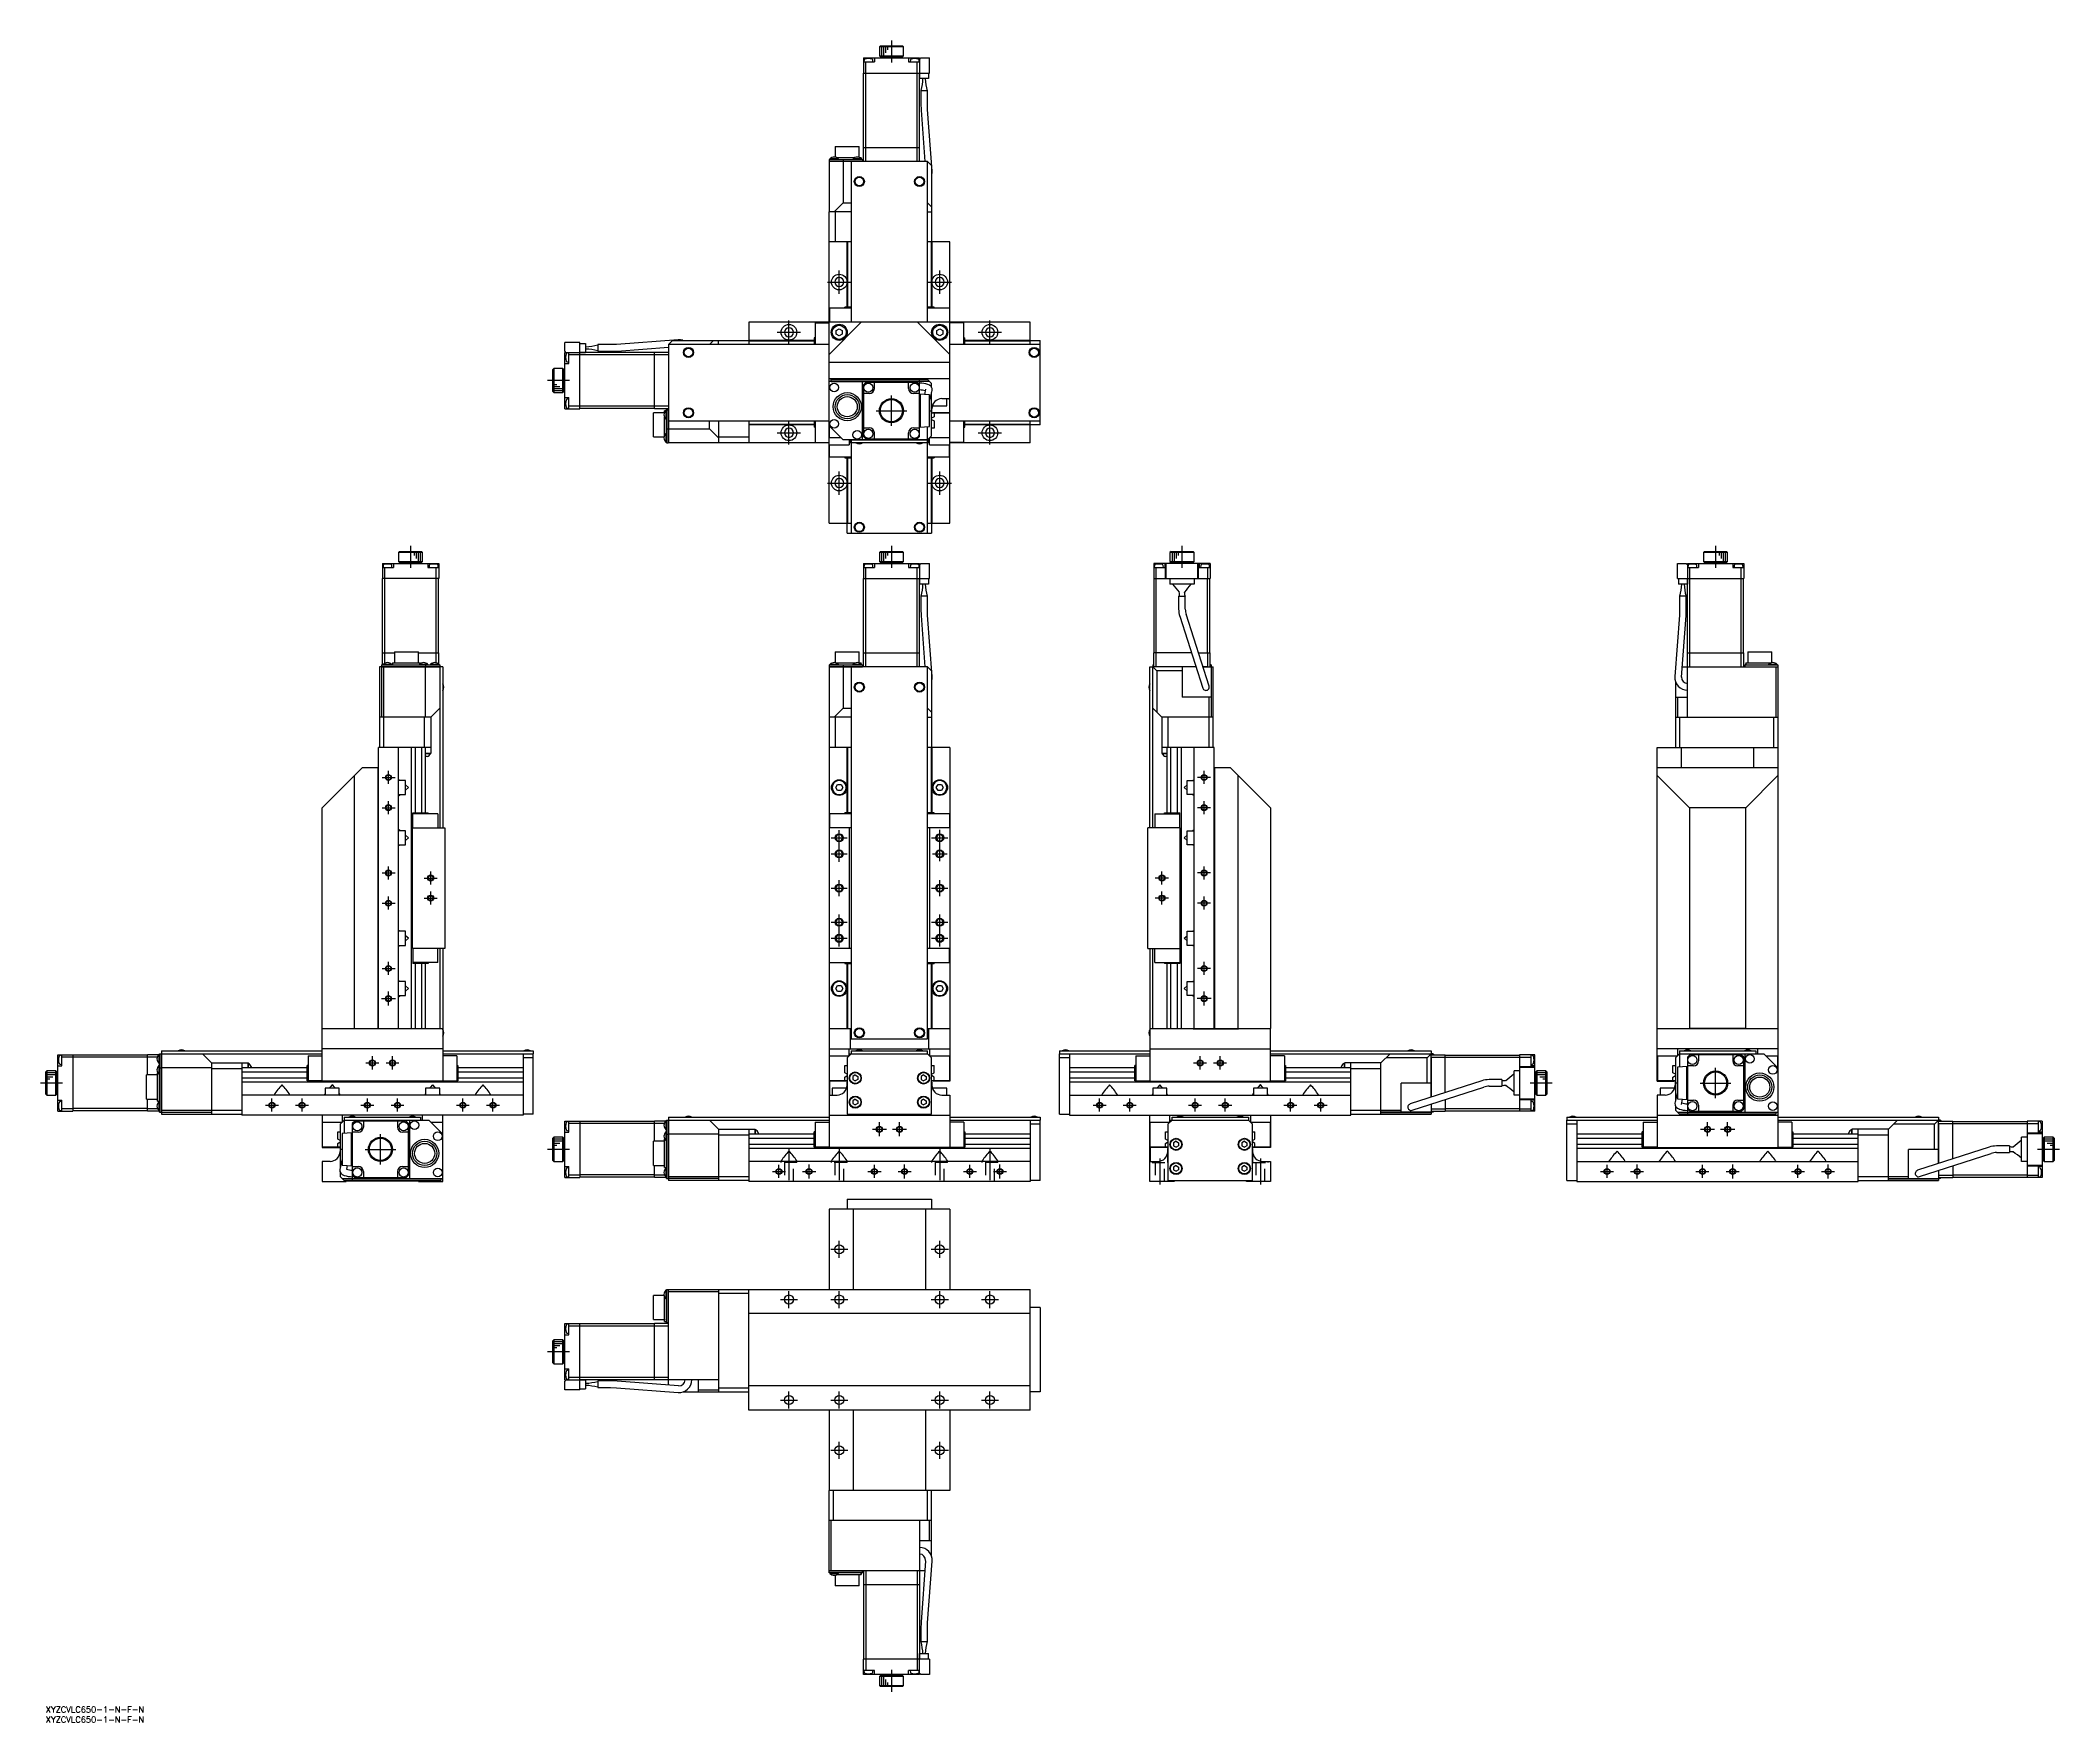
# Model space of a CAD drawing. Extents: x -3 to 1002, y -8 to 829.
import ezdxf

# ---------------------------------------------------------------- set-up
doc = ezdxf.new("R2010")
doc.units = 0
doc.header["$LTSCALE"] = 0.5
doc.linetypes.add('CENTER', pattern=[50.8, 31.75, -6.35, 6.35, -6.35])
doc.linetypes.add('DASHED', pattern=[19.05, 12.7, -6.35])
for name, color, linetype in [('MSM_CENTER', 1, 'CENTER'), ('MSM_CONTINUOUS', 7, 'CONTINUOUS'), ('MSM_DASHED', 4, 'DASHED'), ('MSM_NARROW', 5, 'CONTINUOUS'), ('MSM_PART_NUMBER', 7, 'CONTINUOUS')]:
    doc.layers.add(name, color=color, linetype=linetype)
doc.styles.get("Standard").update_dxf_attribs({"font": 'txt.shx', "height": 3, "bigfont": 'bigfont.shx'})

# ---------------------------------------------------------------- blocks, each defined once
blk = doc.blocks.new('*U2')
at = {"layer": 'MSM_PART_NUMBER'}
blk.add_text('XYZCVLC650-1-N-F-N', height=3, dxfattribs=at).set_placement((0, -3))
blk = doc.blocks.new('*U3')
at = {"layer": 'MSM_PART_NUMBER'}
blk.add_text('XYZCVLC650-1-N-F-N', height=3, dxfattribs=at).set_placement((0, -8))

msp = doc.modelspace()

# ---------------------------------------------------------------- linework, layer by layer
at = {"layer": 'MSM_CENTER'}
for p, q in [((420.8, 828.9), (420.8, 818)), ((394.8, 702.9), (394.8, 714.5)), ((444.8, 702.9), (444.8, 714.5)), ((389, 708.7), (400.6, 708.7)), ((439, 708.7), (450.6, 708.7)), ((364, 683.7), (375.6, 683.7)), ((369.8, 677.9), (369.8, 689.5)), ((464, 683.7), (475.6, 683.7)), ((469.8, 677.9), (469.8, 689.5)), ((260.5, 659.7), (249.6, 659.7)), ((413.2, 644.7), (428.4, 644.7)), ((420.8, 637.1), (420.8, 652.3)), ((364, 633.7), (375.6, 633.7)), ((369.8, 627.9), (369.8, 639.5)), ((464, 633.7), (475.6, 633.7)), ((469.8, 627.9), (469.8, 639.5)), ((394.8, 602.9), (394.8, 614.5)), ((444.8, 602.9), (444.8, 614.5)), ((389, 608.7), (400.6, 608.7)), ((439, 608.7), (450.6, 608.7)), ((181.5, 577.5), (181.5, 566.5)), ((420.8, 577.5), (420.8, 566.5)), ((565.4, 566.5), (565.4, 577.5)), ((830.9, 577.5), (830.9, 566.5)), ((167.3, 462.2), (173.8, 462.2)), ((170.5, 459), (170.5, 465.5)), ((579.6, 462.2), (573.1, 462.2)), ((576.4, 459), (576.4, 465.5)), ((167.3, 447.2), (173.8, 447.2)), ((170.5, 444), (170.5, 450.5)), ((579.6, 447.2), (573.1, 447.2)), ((576.4, 444), (576.4, 450.5)), ((390.8, 432.2), (398.8, 432.2)), ((394.8, 420.2), (394.8, 436.2)), ((440.8, 432.2), (448.8, 432.2)), ((444.8, 420.6), (444.8, 436.2)), ((390.8, 424.2), (398.8, 424.2)), ((441.2, 424.2), (448.5, 424.2)), ((167.3, 414.7), (173.8, 414.7)), ((170.5, 411.5), (170.5, 418)), ((188.2, 412.2), (194.7, 412.2)), ((191.5, 409), (191.5, 415.5)), ((558.6, 412.2), (552.1, 412.2)), ((555.4, 409), (555.4, 415.5)), ((579.6, 414.7), (573.1, 414.7)), ((576.4, 411.5), (576.4, 418)), ((170.5, 396.5), (170.5, 403)), ((188.2, 402.2), (194.7, 402.2)), ((191.5, 399), (191.5, 405.5)), ((390.8, 407.2), (398.8, 407.2)), ((394.8, 403.2), (394.8, 411.2)), ((440.8, 407.2), (448.8, 407.2)), ((444.8, 403.2), (444.8, 411.2)), ((558.6, 402.2), (552.1, 402.2)), ((555.4, 399), (555.4, 405.5)), ((576.4, 396.5), (576.4, 403)), ((167.3, 399.7), (173.8, 399.7)), ((394.8, 378.2), (394.8, 394.2)), ((444.8, 378.2), (444.8, 394.2)), ((579.6, 399.7), (573.1, 399.7)), ((390.8, 390.2), (398.8, 390.2)), ((390.8, 382.2), (398.8, 382.2)), ((440.8, 390.2), (448.8, 390.2)), ((440.8, 382.2), (448.8, 382.2)), ((167.3, 367.2), (173.8, 367.2)), ((170.5, 364), (170.5, 370.5)), ((579.6, 367.2), (573.1, 367.2)), ((576.4, 364), (576.4, 370.5)), ((167, 352.2), (174, 352.2)), ((170.5, 348.7), (170.5, 355.7)), ((579.9, 352.2), (572.9, 352.2)), ((576.4, 348.7), (576.4, 355.7)), ((162.5, 317), (162.5, 323.5)), ((172.5, 317), (172.5, 323.5)), ((574.4, 317), (574.4, 323.5)), ((584.4, 317), (584.4, 323.5)), ((159.3, 320.2), (165.7, 320.2)), ((169.3, 320.2), (175.7, 320.2)), ((571.1, 320.2), (577.6, 320.2)), ((581.1, 320.2), (587.6, 320.2)), ((830.9, 302.6), (830.9, 317.8)), ((8.2, 310.2), (-2.7, 310.2)), ((112.5, 296), (112.5, 302.5)), ((127.5, 296), (127.5, 302.5)), ((160, 296), (160, 302.5)), ((175, 296), (175, 302.5)), ((207.5, 296), (207.5, 302.5)), ((222.5, 296), (222.5, 302.5)), ((524.4, 296), (524.4, 302.5)), ((539.4, 296), (539.4, 302.5)), ((571.9, 296), (571.9, 302.5)), ((586.9, 296), (586.9, 302.5)), ((619.4, 296), (619.4, 302.5)), ((634.4, 296), (634.4, 302.5)), ((749.6, 310.2), (738.6, 310.2)), ((823.3, 310.2), (838.5, 310.2)), ((109.3, 299.2), (115.7, 299.2)), ((124.3, 299.2), (130.7, 299.2)), ((156.8, 299.2), (163.2, 299.2)), ((171.8, 299.2), (178.2, 299.2)), ((204.3, 299.2), (210.7, 299.2)), ((219.3, 299.2), (225.7, 299.2)), ((521.1, 299.2), (527.6, 299.2)), ((536.1, 299.2), (542.6, 299.2)), ((568.6, 299.2), (575.1, 299.2)), ((583.6, 299.2), (590.1, 299.2)), ((616.1, 299.2), (622.6, 299.2)), ((631.1, 299.2), (637.6, 299.2)), ((166.5, 269.6), (166.5, 284.8)), ((411.3, 287.2), (418.3, 287.2)), ((414.8, 283.7), (414.8, 290.7)), ((421.3, 287.2), (428.3, 287.2)), ((424.8, 283.7), (424.8, 290.7)), ((823.4, 287.2), (830.4, 287.2)), ((826.9, 283.7), (826.9, 290.7)), ((833.4, 287.2), (840.4, 287.2)), ((836.9, 283.7), (836.9, 290.7)), ((158.9, 277.2), (174.1, 277.2)), ((260.5, 277.2), (249.6, 277.2)), ((369.8, 277.7), (369.8, 259.2)), ((394.8, 277.7), (394.8, 259.2)), ((444.8, 277.7), (444.8, 259.2)), ((469.8, 277.7), (469.8, 259.2)), ((554.4, 272.7), (554.4, 259.7)), ((604.4, 272.7), (604.4, 259.7)), ((1002.1, 277.2), (991.1, 277.2)), ((361.6, 266.2), (368.1, 266.2)), ((364.8, 263), (364.8, 269.5)), ((376.6, 266.2), (383.1, 266.2)), ((379.8, 262.7), (379.8, 269.7)), ((409.1, 266.2), (415.6, 266.2)), ((412.3, 263), (412.3, 269.5)), ((424.1, 266.2), (430.6, 266.2)), ((427.3, 262.7), (427.3, 269.7)), ((456.6, 266.2), (463.1, 266.2)), ((459.8, 263), (459.8, 269.5)), ((471.6, 266.2), (478.1, 266.2)), ((474.8, 262.7), (474.8, 269.7)), ((773.6, 266.2), (780.1, 266.2)), ((776.9, 263), (776.9, 269.5)), ((788.6, 266.2), (795.1, 266.2)), ((791.9, 262.7), (791.9, 269.7)), ((821.1, 266.2), (827.6, 266.2)), ((824.4, 263), (824.4, 269.5)), ((836.1, 266.2), (842.6, 266.2)), ((839.4, 262.7), (839.4, 269.7)), ((868.6, 266.2), (875.1, 266.2)), ((871.9, 263), (871.9, 269.5)), ((883.6, 266.2), (890.1, 266.2)), ((886.9, 262.7), (886.9, 269.7)), ((394.8, 223.2), (394.8, 231.7)), ((444.8, 223.2), (444.8, 231.7)), ((390.6, 227.5), (399.1, 227.5)), ((440.6, 227.5), (449.1, 227.5)), ((365.6, 202.5), (374.1, 202.5)), ((369.8, 198.2), (369.8, 206.7)), ((390.6, 202.5), (399.1, 202.5)), ((394.8, 198.2), (394.8, 206.7)), ((440.6, 202.5), (449.1, 202.5)), ((444.8, 198.2), (444.8, 206.7)), ((465.6, 202.5), (474.1, 202.5)), ((469.8, 198.2), (469.8, 206.7)), ((260.5, 176.5), (249.6, 176.5)), ((365.6, 152.5), (374.1, 152.5)), ((369.8, 148.2), (369.8, 156.7)), ((390.6, 152.5), (399.1, 152.5)), ((394.8, 148.2), (394.8, 156.7)), ((440.6, 152.5), (449.1, 152.5)), ((444.8, 148.2), (444.8, 156.7)), ((465.6, 152.5), (474.1, 152.5)), ((469.8, 148.2), (469.8, 156.7)), ((394.8, 123.2), (394.8, 131.7)), ((444.8, 123.2), (444.8, 131.7)), ((390.6, 127.5), (399.1, 127.5)), ((440.6, 127.5), (449.1, 127.5)), ((420.8, 18.2), (420.8, 7.3))]:
    msp.add_line(p, q, dxfattribs=at)
at = {"layer": 'MSM_CONTINUOUS'}
for p, q in [((415.3, 826.2), (414.8, 825.7)), ((426.8, 825.7), (414.8, 825.7)), ((414.8, 825.7), (414.8, 821.2)), ((415.3, 826.2), (426.3, 826.2)), ((426.8, 825.7), (426.3, 826.2)), ((426.8, 821.2), (426.8, 825.7)), ((406.8, 820.2), (434.8, 820.2)), ((406.8, 820.2), (406.8, 812.7)), ((406.8, 818.2), (412.3, 818.2)), ((407.2, 819.2), (407.1, 818.2)), ((408, 812.7), (408, 818.2)), ((411.6, 818.2), (411.5, 819.2)), ((412.3, 820.2), (412.3, 818.2)), ((414.8, 821.2), (426.8, 821.2)), ((414.8, 821.2), (415.3, 820.7)), ((426.3, 820.7), (415.3, 820.7)), ((418.3, 820.7), (418.3, 820.2)), ((423.3, 820.2), (423.3, 820.7)), ((426.3, 820.7), (426.8, 821.2)), ((429.3, 820.2), (429.3, 818.2)), ((429.3, 818.2), (434.8, 818.2)), ((430.2, 819.2), (430.1, 818.2)), ((433.6, 812.7), (433.6, 818.2)), ((434.6, 818.2), (434.5, 819.2)), ((434.8, 820.2), (434.8, 809.9)), ((434.8, 819.9), (435.3, 819.9)), ((435.3, 820.2), (439.8, 820.2)), ((435.3, 820.2), (435.3, 819.9)), ((439.8, 812.7), (439.8, 820.2)), ((406.8, 812.7), (439.8, 812.7)), ((406.9, 775.7), (406.9, 812.7)), ((408.1, 775.7), (408.1, 812.7)), ((433.6, 775.7), (433.6, 812.7)), ((434.7, 775.7), (434.7, 812.7)), ((439.2, 809.9), (434.8, 809.9)), ((438.7, 803.9), (435.4, 803.9)), ((435.4, 803.9), (435.4, 797.5)), ((438.7, 797.5), (438.7, 803.9)), ((439.2, 812.7), (439.2, 809.9)), ((435.4, 797.5), (435.5, 794.3)), ((435.5, 794.3), (437.4, 768.7)), ((438.8, 794.5), (438.7, 797.5)), ((441.1, 763.9), (438.8, 794.5)), ((392.8, 776.2), (404.8, 776.2)), ((392.8, 776.2), (392.8, 770.9)), ((404.8, 770.7), (404.8, 776.2)), ((406.8, 768.7), (406.8, 775.7)), ((406.8, 775.7), (434.8, 775.7)), ((408, 768.7), (408, 775.7)), ((433.6, 768.7), (433.6, 775.7)), ((434.8, 768.8), (434.8, 775.7)), ((389.8, 769.7), (389.8, 768.8)), ((389.8, 769.7), (406.3, 769.7)), ((389.8, 768.8), (389.9, 768.7)), ((389.8, 768.8), (406.3, 768.8)), ((438.8, 768.7), (389.8, 768.7)), ((389.8, 768.7), (389.8, 743.8)), ((390.2, 770), (390.2, 769.7)), ((394.5, 770), (390.2, 770)), ((393.4, 770.7), (402.7, 770.7)), ((394.5, 769.7), (394.5, 770)), ((396.8, 769.7), (396.8, 768.8)), ((396.9, 768.7), (396.8, 768.8)), ((396.8, 768.7), (396.8, 748.2)), ((400.8, 768.7), (400.8, 688.7)), ((401.7, 770), (401.7, 769.7)), ((406, 770), (401.7, 770)), ((404.9, 770.7), (405.8, 770.7)), ((405.8, 770.1), (405.8, 770.7)), ((406, 769.7), (406, 770)), ((406.2, 768.7), (406.3, 768.8)), ((406.3, 769.7), (406.3, 768.8)), ((434.7, 768.7), (434.8, 768.8)), ((440.8, 766.7), (438.8, 768.7)), ((438.8, 688.7), (438.8, 768.7)), ((440.8, 766.7), (440.8, 743.8)), ((389.8, 743.8), (389.9, 743.7)), ((389.8, 728.8), (389.8, 743.7)), ((400.8, 743.7), (389.9, 743.7)), ((392.3, 743.7), (396.8, 748.2)), ((392.8, 743.7), (392.8, 728.7)), ((396.8, 748.2), (400.8, 748.2)), ((438.8, 748.2), (440.8, 746.2)), ((438.8, 743.7), (440.8, 743.7)), ((440.7, 743.7), (440.8, 743.8)), ((440.8, 743.7), (440.8, 728.8)), ((389.8, 728.8), (389.9, 728.7)), ((389.8, 588.7), (389.8, 728.7)), ((400.8, 728.7), (389.8, 728.7)), ((398.7, 696.2), (398.7, 728.7)), ((399, 696.2), (399, 728.7)), ((449.8, 728.7), (438.8, 728.7)), ((440.6, 728.7), (440.6, 696.2)), ((440.7, 728.7), (440.8, 728.8)), ((440.9, 728.7), (440.9, 696.2)), ((449.8, 588.7), (449.8, 728.7)), ((390, 695.7), (390, 688.7)), ((400.8, 695.7), (390, 695.7)), ((397.6, 695.7), (397.6, 696.2)), ((400.8, 696.2), (397.6, 696.2)), ((442, 696.2), (438.8, 696.2)), ((449.6, 695.7), (438.8, 695.7)), ((442, 695.7), (442, 696.2)), ((449.6, 695.7), (449.6, 688.7)), ((349.8, 688.7), (349.8, 677.7)), ((489.8, 688.7), (349.8, 688.7)), ((382.8, 688.5), (382.8, 677.7)), ((382.8, 688.5), (389.8, 688.5)), ((389.8, 672.7), (405.8, 688.7)), ((393.3, 684.6), (394.8, 685.4)), ((393.3, 682.8), (393.3, 684.6)), ((394.8, 685.4), (396.3, 684.6)), ((396.3, 684.6), (396.3, 682.8)), ((433.8, 688.7), (449.8, 672.7)), ((443.3, 684.6), (444.8, 685.4)), ((443.3, 682.8), (443.3, 684.6)), ((444.8, 685.4), (446.3, 684.6)), ((446.3, 684.6), (446.3, 682.8)), ((456.8, 688.5), (449.8, 688.5)), ((456.8, 677.7), (456.8, 688.5)), ((489.8, 677.7), (489.8, 688.7)), ((265.8, 678.7), (258.3, 678.7)), ((258.3, 674.2), (258.3, 678.7)), ((258.3, 674.2), (258.6, 674.2)), ((258.3, 673.7), (268.6, 673.7)), ((258.3, 645.7), (258.3, 673.7)), ((258.6, 673.7), (258.6, 674.2)), ((260.3, 673.5), (259.3, 673.4)), ((260.3, 668.2), (260.3, 673.7)), ((265.8, 645.7), (265.8, 678.7)), ((265.8, 678.1), (268.6, 678.1)), ((302.8, 673.6), (265.8, 673.6)), ((268.6, 678.1), (268.6, 673.7)), ((274.6, 677.6), (274.6, 674.3)), ((281, 677.6), (274.6, 677.6)), ((274.6, 674.3), (281, 674.3)), ((284, 677.7), (281, 677.6)), ((281, 674.3), (284.3, 674.4)), ((314.6, 680), (284, 677.7)), ((284.3, 674.4), (309.8, 676.3)), ((309.7, 673.7), (302.8, 673.7)), ((302.8, 645.7), (302.8, 673.7)), ((309.8, 673.6), (309.7, 673.7)), ((311.8, 679.7), (309.8, 677.7)), ((389.8, 677.7), (309.8, 677.7)), ((309.8, 677.7), (309.8, 628.7)), ((311.8, 679.7), (334.7, 679.7)), ((330.3, 677.7), (332.3, 679.7)), ((334.8, 679.6), (334.7, 679.7)), ((334.8, 679.7), (349.7, 679.7)), ((334.8, 677.7), (334.8, 679.7)), ((349.8, 679.6), (349.7, 679.7)), ((349.8, 679.8), (382.3, 679.8)), ((349.8, 679.5), (382.3, 679.5)), ((382.3, 680.9), (382.3, 677.7)), ((382.8, 680.9), (382.3, 680.9)), ((394.8, 682), (393.3, 682.8)), ((396.3, 682.8), (394.8, 682)), ((444.8, 682), (443.3, 682.8)), ((446.3, 682.8), (444.8, 682)), ((494.8, 677.7), (449.8, 677.7)), ((456.8, 680.9), (457.3, 680.9)), ((457.3, 677.7), (457.3, 680.9)), ((457.3, 679.8), (489.8, 679.8)), ((457.3, 679.5), (489.8, 679.5)), ((489.8, 679.7), (494.8, 679.7)), ((494.8, 637.7), (494.8, 679.7)), ((252.8, 665.7), (252.3, 665.2)), ((252.3, 654.2), (252.3, 665.2)), ((257.3, 665.7), (252.8, 665.7)), ((252.8, 665.7), (252.8, 653.7)), ((257.8, 665.2), (257.3, 665.7)), ((257.3, 653.7), (257.3, 665.7)), ((257.8, 665.2), (257.8, 654.2)), ((258.3, 668.2), (260.3, 668.2)), ((259.3, 669), (260.3, 669)), ((265.8, 672.5), (260.3, 672.5)), ((302.8, 672.5), (265.8, 672.5)), ((309.8, 672.5), (302.8, 672.5)), ((389.8, 672.9), (389.9, 672.9)), ((449.8, 668.7), (389.8, 668.7)), ((389.9, 672.9), (389.9, 672.8)), ((449.8, 672.8), (449.7, 672.8)), ((252.3, 654.2), (252.8, 653.7)), ((252.8, 653.7), (257.3, 653.7)), ((257.3, 653.7), (257.8, 654.2)), ((258.3, 662.2), (257.8, 662.2)), ((257.8, 657.2), (258.3, 657.2)), ((389.8, 660.8), (389.9, 660.7)), ((389.8, 660.7), (449.8, 660.7)), ((439.8, 659.2), (389.8, 659.2)), ((390.8, 660.2), (438.8, 660.2)), ((390.8, 659.2), (390.8, 660.2)), ((390.8, 659.3), (434.8, 659.3)), ((401.8, 660.4), (401.8, 660.7)), ((437.8, 660.4), (401.8, 660.4)), ((406.3, 630.2), (406.3, 659.2)), ((408, 658.7), (406.8, 657.5)), ((406.8, 657.5), (406.8, 631.9)), ((409.8, 653.2), (406.8, 653.2)), ((433.6, 658.7), (408, 658.7)), ((412.3, 655.7), (412.3, 658.7)), ((429.3, 655.7), (429.3, 658.7)), ((434.8, 653.2), (431.8, 653.2)), ((434.8, 657.5), (433.6, 658.7)), ((434.8, 659.3), (434.7, 659.2)), ((434.8, 659.3), (434.8, 660.2)), ((434.8, 631.9), (434.8, 659.2)), ((437.8, 655.4), (437.2, 652.8)), ((437.8, 660.7), (437.8, 660.4)), ((440.8, 658.2), (438.8, 660.2)), ((439.8, 649.5), (441, 654.7)), ((440.8, 656.2), (440.8, 658.2)), ((440.8, 632.2), (440.8, 653.7)), ((441, 654.7), (441, 654.7)), ((449.8, 660.8), (449.7, 660.7)), ((258.3, 651.2), (260.3, 651.2)), ((258.3, 645.7), (265.8, 645.7)), ((260.3, 650.5), (259.3, 650.4)), ((259.3, 646), (260.3, 646)), ((260.3, 645.7), (260.3, 651.2)), ((265.8, 646.9), (260.3, 646.9)), ((302.8, 647), (265.8, 647)), ((302.8, 645.8), (265.8, 645.8)), ((302.3, 631.7), (302.3, 643.7)), ((307.8, 643.7), (302.3, 643.7)), ((309.8, 646.9), (302.8, 646.9)), ((309.8, 645.7), (302.8, 645.7)), ((307.8, 643.8), (307.8, 644.7)), ((308.4, 644.7), (307.8, 644.7)), ((308.8, 644.9), (308.5, 644.9)), ((308.5, 644.9), (308.5, 640.6)), ((308.8, 645.2), (309.7, 645.2)), ((308.8, 628.7), (308.8, 645.2)), ((309.8, 645.1), (309.7, 645.2)), ((309.7, 628.7), (309.7, 645.2)), ((439.8, 652.6), (434.8, 653)), ((435.3, 636.5), (435.3, 652.9)), ((439.8, 636.8), (439.8, 652.6)), ((439.8, 644.7), (440.8, 644.7)), ((440.9, 644.2), (440.8, 644.2)), ((440.8, 643.6), (449.6, 643.6)), ((440.9, 644.2), (440.9, 645.7)), ((449.8, 643.7), (441.2, 643.7)), ((441.2, 643.7), (441.2, 643.6)), ((441.3, 647.7), (441.3, 647.2)), ((441.3, 647.2), (448.3, 647.2)), ((442, 643.6), (442, 641.7)), ((445.9, 650.7), (449.8, 650.7)), ((448.3, 647.2), (448.3, 650.7)), ((449.6, 643.6), (449.6, 631.2)), ((449.7, 650.2), (449.7, 650.7)), ((449.8, 650.2), (449.7, 650.2)), ((307.8, 632.3), (307.8, 641.6)), ((308.5, 640.6), (308.8, 640.6)), ((308.8, 633.4), (308.5, 633.4)), ((308.5, 633.4), (308.5, 629.1)), ((308.8, 635.7), (309.7, 635.7)), ((309.8, 635.8), (309.7, 635.7)), ((309.8, 639.7), (389.8, 639.7)), ((309.8, 635.7), (330.3, 635.7)), ((330.3, 635.7), (330.3, 639.7)), ((334.8, 631.2), (330.3, 635.7)), ((334.8, 639.7), (334.8, 628.8)), ((349.8, 639.7), (349.8, 628.7)), ((382.3, 637.9), (349.8, 637.9)), ((382.3, 637.6), (349.8, 637.6)), ((382.3, 639.7), (382.3, 636.5)), ((382.8, 636.5), (382.3, 636.5)), ((382.8, 639.7), (382.8, 628.9)), ((389.8, 637.2), (396.8, 630.2)), ((390, 631.2), (390, 637)), ((406.8, 636.2), (409.8, 636.2)), ((412.3, 630.7), (412.3, 633.7)), ((429.3, 630.7), (429.3, 633.7)), ((431.8, 636.2), (434.8, 636.2)), ((434.8, 636.5), (439.8, 636.8)), ((438.8, 583.7), (438.8, 636.7)), ((442, 641.7), (440.8, 641)), ((440.8, 640.4), (442, 639.7)), ((442, 636), (440.8, 636)), ((442, 639.7), (442, 636)), ((449.8, 639.7), (494.8, 639.7)), ((456.8, 628.9), (456.8, 639.7)), ((456.8, 636.5), (457.3, 636.5)), ((457.3, 636.5), (457.3, 639.7)), ((489.8, 637.9), (457.3, 637.9)), ((489.8, 637.6), (457.3, 637.6)), ((489.8, 628.7), (489.8, 639.7)), ((494.8, 637.7), (489.8, 637.7)), ((302.3, 631.7), (307.7, 631.7)), ((308.5, 629.1), (308.8, 629.1)), ((308.8, 628.7), (309.7, 628.7)), ((309.7, 628.7), (309.8, 628.8)), ((334.7, 628.7), (309.8, 628.7)), ((334.7, 628.7), (334.8, 628.8)), ((334.8, 631.7), (349.8, 631.7)), ((349.7, 628.7), (334.8, 628.7)), ((349.7, 628.7), (349.8, 628.8)), ((389.8, 628.7), (349.8, 628.7)), ((382.8, 628.9), (389.8, 628.9)), ((389.8, 627.7), (399.8, 627.7)), ((395.8, 631.2), (390, 631.2)), ((390, 621.7), (390, 627.7)), ((439.3, 630.2), (396.8, 630.2)), ((399.8, 630.2), (399.8, 627.7)), ((439.8, 628.7), (399.8, 628.7)), ((400.3, 630.2), (400.3, 628.7)), ((400.8, 630.2), (400.8, 583.7)), ((438.8, 630.1), (400.8, 630.1)), ((406.8, 631.9), (408, 630.7)), ((408, 630.7), (433.6, 630.7)), ((433.6, 630.7), (434.8, 631.9)), ((440.8, 632.2), (438.8, 630.2)), ((439.3, 628.7), (439.3, 630.2)), ((439.8, 631), (439.6, 631)), ((449.6, 631.2), (439.8, 631.2)), ((439.8, 627.7), (439.8, 631)), ((439.8, 627.7), (449.8, 627.7)), ((449.6, 621.7), (449.6, 627.7)), ((456.8, 628.9), (449.8, 628.9)), ((489.8, 628.7), (449.8, 628.7)), ((390, 621.7), (400.8, 621.7)), ((397.6, 621.7), (397.6, 621.2)), ((397.6, 621.2), (400.8, 621.2)), ((398.7, 588.7), (398.7, 621.2)), ((399, 588.7), (399, 621.2)), ((438.8, 621.7), (449.6, 621.7)), ((438.8, 621.2), (442, 621.2)), ((440.6, 621.2), (440.6, 588.7)), ((440.9, 621.2), (440.9, 588.7)), ((442, 621.7), (442, 621.2)), ((389.8, 588.7), (400.8, 588.7)), ((398.8, 583.7), (398.8, 588.7)), ((398.8, 583.7), (440.8, 583.7)), ((438.8, 588.7), (449.8, 588.7)), ((440.8, 588.7), (440.8, 583.7)), ((176, 574.7), (175.5, 574.2)), ((175.5, 574.2), (175.5, 569.7)), ((187.5, 574.2), (175.5, 574.2)), ((176, 574.7), (187, 574.7)), ((187.5, 574.2), (187, 574.7)), ((187.5, 569.7), (187.5, 574.2)), ((415.3, 574.7), (414.8, 574.2)), ((426.8, 574.2), (414.8, 574.2)), ((414.8, 574.2), (414.8, 569.7)), ((415.3, 574.7), (426.3, 574.7)), ((426.8, 574.2), (426.3, 574.7)), ((426.8, 569.7), (426.8, 574.2)), ((559.9, 574.7), (559.4, 574.2)), ((571.4, 574.2), (559.4, 574.2)), ((559.4, 574.2), (559.4, 569.7)), ((559.9, 574.7), (570.9, 574.7)), ((571.4, 574.2), (570.9, 574.7)), ((571.4, 569.7), (571.4, 574.2)), ((825.4, 574.7), (824.9, 574.2)), ((836.9, 574.2), (824.9, 574.2)), ((824.9, 574.2), (824.9, 569.7)), ((825.4, 574.7), (836.4, 574.7)), ((836.9, 574.2), (836.4, 574.7)), ((836.9, 569.7), (836.9, 574.2)), ((167.5, 568.7), (167.5, 561.2)), ((167.5, 568.7), (195.5, 568.7)), ((167.5, 566.7), (173, 566.7)), ((167.8, 567.7), (167.8, 566.7)), ((168.7, 561.2), (168.7, 566.7)), ((172.2, 566.7), (172.2, 567.7)), ((173, 568.7), (173, 566.7)), ((175.5, 569.7), (176, 569.2)), ((175.5, 569.7), (187.5, 569.7)), ((176, 569.2), (187, 569.2)), ((179, 569.2), (179, 568.7)), ((184, 568.7), (184, 569.2)), ((187, 569.2), (187.5, 569.7)), ((190, 568.7), (190, 566.7)), ((190, 566.7), (195.5, 566.7)), ((190.8, 567.7), (190.8, 566.7)), ((194.3, 561.2), (194.3, 566.7)), ((195.2, 566.7), (195.2, 567.7)), ((195.5, 568.7), (195.5, 561.2)), ((406.8, 568.7), (406.8, 561.2)), ((406.8, 568.7), (434.8, 568.7)), ((406.8, 566.7), (412.3, 566.7)), ((407.2, 567.7), (407.1, 566.7)), ((408, 561.2), (408, 566.7)), ((411.6, 566.7), (411.5, 567.7)), ((412.3, 568.7), (412.3, 566.7)), ((414.8, 569.7), (426.8, 569.7)), ((414.8, 569.7), (415.3, 569.2)), ((426.3, 569.2), (415.3, 569.2)), ((418.3, 569.2), (418.3, 568.7)), ((423.3, 568.7), (423.3, 569.2)), ((426.3, 569.2), (426.8, 569.7)), ((429.3, 568.7), (429.3, 566.7)), ((429.3, 566.7), (434.8, 566.7)), ((430.2, 567.7), (430.1, 566.7)), ((433.6, 561.2), (433.6, 566.7)), ((434.6, 566.7), (434.5, 567.7)), ((434.8, 568.7), (434.8, 558.4)), ((434.8, 568.4), (435.3, 568.4)), ((435.3, 568.7), (439.8, 568.7)), ((435.3, 568.7), (435.3, 568.4)), ((439.8, 561.2), (439.8, 568.7)), ((551.4, 568.7), (551.4, 561.2)), ((579.4, 568.7), (551.4, 568.7)), ((551.4, 566.7), (556.9, 566.7)), ((551.7, 567.7), (551.6, 566.7)), ((552.6, 561.2), (552.6, 566.7)), ((556.1, 566.7), (556, 567.7)), ((556.9, 568.7), (556.9, 566.7)), ((557.1, 568.7), (557.1, 568.4)), ((557.1, 561.2), (557.1, 568.4)), ((557.1, 568.4), (557.1, 568.4)), ((557.5, 561.2), (557.5, 568.7)), ((559.4, 569.7), (559.9, 569.2)), ((559.4, 569.7), (571.4, 569.7)), ((570.9, 569.2), (559.9, 569.2)), ((562.9, 569.2), (562.9, 568.7)), ((567.9, 568.7), (567.9, 569.2)), ((570.9, 569.2), (571.4, 569.7)), ((573.3, 561.2), (573.3, 568.7)), ((573.6, 568.7), (573.6, 568.4)), ((573.6, 561.2), (573.6, 568.4)), ((573.6, 568.4), (573.6, 568.4)), ((573.9, 568.7), (573.9, 566.7)), ((573.9, 566.7), (579.4, 566.7)), ((574.7, 567.7), (574.6, 566.7)), ((578.2, 561.2), (578.2, 566.7)), ((579.1, 566.7), (579, 567.7)), ((579.4, 568.7), (579.4, 561.2)), ((811.9, 568.7), (816.4, 568.7)), ((811.9, 561.2), (811.9, 568.7)), ((816.4, 568.7), (816.4, 568.4)), ((816.4, 568.4), (816.9, 568.4)), ((816.9, 568.7), (816.9, 558.4)), ((816.9, 568.7), (844.9, 568.7)), ((816.9, 566.7), (822.4, 566.7)), ((817.2, 567.7), (817.1, 566.7)), ((818.1, 561.2), (818.1, 566.7)), ((821.6, 566.7), (821.5, 567.7)), ((822.4, 568.7), (822.4, 566.7)), ((824.9, 569.7), (836.9, 569.7)), ((824.9, 569.7), (825.4, 569.2)), ((836.4, 569.2), (825.4, 569.2)), ((828.4, 569.2), (828.4, 568.7)), ((833.4, 568.7), (833.4, 569.2)), ((836.4, 569.2), (836.9, 569.7)), ((839.4, 568.7), (839.4, 566.7)), ((839.4, 566.7), (844.9, 566.7)), ((840.2, 567.7), (840.1, 566.7)), ((843.7, 561.2), (843.7, 566.7)), ((844.6, 566.7), (844.5, 567.7)), ((844.9, 568.7), (844.9, 561.2)), ((195.5, 561.2), (167.5, 561.2)), ((167.6, 524.2), (167.6, 561.2)), ((168.7, 524.2), (168.7, 561.2)), ((194.3, 524.2), (194.3, 561.2)), ((195.4, 524.2), (195.4, 561.2)), ((406.8, 561.2), (439.8, 561.2)), ((406.9, 524.2), (406.9, 561.2)), ((408.1, 524.2), (408.1, 561.2)), ((433.6, 524.2), (433.6, 561.2)), ((434.7, 524.2), (434.7, 561.2)), ((439.2, 558.4), (434.8, 558.4)), ((439.2, 561.2), (439.2, 558.4)), ((551.4, 561.2), (579.4, 561.2)), ((551.5, 524.2), (551.5, 561.2)), ((552.6, 524.2), (552.6, 561.2)), ((559.4, 561.2), (559.4, 558.4)), ((571.4, 558.4), (559.4, 558.4)), ((566.6, 554.3), (566.7, 554.4)), ((571.4, 561.2), (571.4, 558.4)), ((578.1, 524.2), (578.1, 561.2)), ((579.3, 524.2), (579.3, 561.2)), ((811.9, 561.2), (844.9, 561.2)), ((812.5, 561.2), (812.5, 558.4)), ((816.9, 558.4), (812.5, 558.4)), ((817, 524.2), (817, 561.2)), ((818.1, 524.2), (818.1, 561.2)), ((843.6, 524.2), (843.6, 561.2)), ((844.8, 524.2), (844.8, 561.2)), ((438.7, 552.4), (435.4, 552.4)), ((435.4, 552.4), (435.4, 546)), ((435.4, 546), (435.5, 542.8)), ((435.5, 542.8), (437.4, 517.2)), ((438.7, 546), (438.7, 552.4)), ((438.8, 543), (438.7, 546)), ((441.1, 512.4), (438.8, 543)), ((563.7, 552.4), (563.7, 546)), ((563.7, 552.4), (567, 552.4)), ((567, 546), (567, 552.4)), ((578.9, 507.7), (567.4, 543.4)), ((812.9, 543), (810.6, 512.4)), ((813, 546), (812.9, 543)), ((816.3, 552.4), (813, 552.4)), ((813, 552.4), (813, 546)), ((813.9, 512.2), (816.2, 542.8)), ((816.2, 542.8), (816.3, 546)), ((816.3, 546), (816.3, 552.4)), ((564.3, 542.4), (575.8, 506.7)), ((167.5, 518.2), (167.5, 524.2)), ((167.5, 524.2), (173.5, 524.2)), ((168.7, 519.1), (168.7, 524.2)), ((173.5, 524.7), (173.5, 519.2)), ((173.5, 524.7), (185.5, 524.7)), ((185.5, 519.2), (185.5, 524.7)), ((185.5, 524.2), (195.5, 524.2)), ((194.3, 519.3), (194.3, 524.2)), ((195.5, 518.7), (195.5, 524.2)), ((392.8, 524.7), (404.8, 524.7)), ((392.8, 524.7), (392.8, 519.4)), ((404.8, 519.3), (404.8, 524.7)), ((406.8, 517.2), (406.8, 524.2)), ((406.8, 524.2), (434.8, 524.2)), ((408, 517.2), (408, 524.2)), ((433.6, 517.2), (433.6, 524.2)), ((434.8, 517.3), (434.8, 524.2)), ((570.1, 524.2), (551.4, 524.2)), ((551.4, 517.2), (551.4, 524.2)), ((552.6, 517.3), (552.6, 524.2)), ((573.6, 524.2), (579.4, 524.2)), ((578.2, 517.3), (578.2, 524.2)), ((579.4, 517.2), (579.4, 524.2)), ((816.9, 517.3), (816.9, 524.2)), ((816.9, 524.2), (844.9, 524.2)), ((818.1, 517.2), (818.1, 524.2)), ((843.7, 517.2), (843.7, 524.2)), ((844.9, 517.2), (844.9, 524.2)), ((846.9, 524.7), (858.9, 524.7)), ((846.9, 524.7), (846.9, 519.2)), ((858.9, 519.4), (858.9, 524.7)), ((166.9, 517.2), (166, 517.2)), ((166, 517.2), (166, 477.2)), ((166.9, 517.2), (167, 517.1)), ((167, 518.2), (196, 518.2)), ((167, 518.2), (167, 517.3)), ((167, 517.3), (196, 517.3)), ((167, 517.3), (167.1, 517.2)), ((196, 517.2), (167, 517.2)), ((167, 517.2), (167, 492.2)), ((167.8, 518.5), (167.8, 518.2)), ((172.1, 518.5), (167.8, 518.5)), ((168, 517.2), (168, 477.2)), ((172.1, 518.2), (172.1, 518.5)), ((172.5, 519.2), (172.5, 518.2)), ((172.5, 519.2), (186.5, 519.2)), ((185.8, 518.5), (185.8, 518.2)), ((190.1, 518.5), (185.8, 518.5)), ((186.5, 519), (186.5, 519.2)), ((189, 518.2), (189, 517.3)), ((189, 517.2), (189, 517.3)), ((189, 492.2), (189, 517.2)), ((190.1, 518.2), (190.1, 518.5)), ((191.3, 518.5), (191.3, 518.2)), ((195.6, 518.5), (191.3, 518.5)), ((195.6, 518.2), (195.6, 518.5)), ((195.9, 517.2), (196, 517.3)), ((196, 518.2), (196, 517.3)), ((196.1, 517.2), (196, 517.1)), ((196, 517.2), (196, 437.2)), ((197.5, 517.2), (196.1, 517.2)), ((197.5, 517.2), (197.5, 437.2)), ((389.8, 518.2), (389.8, 517.3)), ((389.8, 518.2), (406.3, 518.2)), ((389.8, 517.3), (389.9, 517.2)), ((389.8, 517.3), (406.3, 517.3)), ((438.8, 517.2), (389.8, 517.2)), ((389.8, 517.2), (389.8, 278.2)), ((390.2, 518.5), (390.2, 518.2)), ((394.5, 518.5), (390.2, 518.5)), ((393.4, 519.2), (402.7, 519.2)), ((394.5, 518.2), (394.5, 518.5)), ((396.8, 518.2), (396.8, 517.3)), ((396.9, 517.2), (396.8, 517.3)), ((396.8, 517.2), (396.8, 496.7)), ((400.8, 517.2), (400.8, 332.2)), ((401.7, 518.5), (401.7, 518.2)), ((406, 518.5), (401.7, 518.5)), ((404.9, 519.2), (405.8, 519.2)), ((405.8, 518.7), (405.8, 519.2)), ((406, 518.2), (406, 518.5)), ((406.2, 517.2), (406.3, 517.3)), ((406.3, 518.2), (406.3, 517.3)), ((434.7, 517.2), (434.8, 517.3)), ((440.8, 515.2), (438.8, 517.2)), ((438.8, 332.2), (438.8, 517.2)), ((440.8, 515.2), (440.8, 477.2)), ((549.4, 437.2), (549.4, 517.2)), ((549.4, 517.2), (550.8, 517.2)), ((550.9, 517.1), (550.8, 517.2)), ((550.9, 518.2), (551.4, 518.2)), ((550.9, 518.2), (550.9, 517.3)), ((550.9, 517.3), (551.4, 517.3)), ((551, 517.2), (550.9, 517.3)), ((552.9, 515.2), (550.9, 517.2)), ((550.9, 437.2), (550.9, 517.2)), ((572.4, 517.2), (550.9, 517.2)), ((551.4, 518.5), (551.2, 518.5)), ((551.2, 518.5), (551.2, 518.2)), ((552.5, 517.2), (552.6, 517.3)), ((572.4, 517.3), (552.6, 517.3)), ((565.4, 515.2), (552.9, 515.2)), ((552.9, 515.2), (552.9, 494.7)), ((565.4, 517.2), (565.4, 502.2)), ((578.2, 517.3), (575.8, 517.3)), ((575.9, 517.2), (579.9, 517.2)), ((578.2, 517.3), (578.3, 517.2)), ((579.9, 518.2), (579.4, 518.2)), ((579.4, 517.3), (579.9, 517.3)), ((579.9, 517.3), (579.8, 517.2)), ((579.9, 518.2), (579.9, 517.3)), ((580, 517.2), (579.9, 517.1)), ((579.9, 517.2), (579.9, 492.2)), ((580, 492.2), (580, 517.2)), ((580, 517.2), (580.9, 517.2)), ((580.9, 477.2), (580.9, 517.2)), ((814.3, 517.2), (861.9, 517.2)), ((817, 517.2), (816.9, 517.3)), ((816.9, 492.2), (816.9, 517.2)), ((845.4, 518.2), (861.9, 518.2)), ((845.4, 518.2), (845.4, 517.3)), ((845.4, 517.3), (861.9, 517.3)), ((845.4, 517.3), (845.5, 517.2)), ((845.9, 518.5), (845.7, 518.5)), ((845.7, 518.5), (845.7, 518.2)), ((845.9, 519.2), (858.3, 519.2)), ((845.9, 519.2), (845.9, 518.2)), ((861.5, 518.5), (857.2, 518.5)), ((857.2, 518.5), (857.2, 518.2)), ((860.9, 517.2), (860.9, 492.2)), ((861.5, 518.2), (861.5, 518.5)), ((861.9, 517.3), (861.8, 517.2)), ((861.9, 518.2), (861.9, 517.3)), ((861.9, 517.2), (861.9, 278.2)), ((810.9, 510.2), (810.9, 477.2)), ((191.5, 492.2), (196, 496.7)), ((392.3, 492.2), (396.8, 496.7)), ((396.8, 496.7), (400.8, 496.7)), ((438.8, 496.7), (440.8, 494.7)), ((555.4, 492.2), (550.9, 496.7)), ((579.9, 502.2), (565.4, 502.2)), ((578.9, 477.2), (578.9, 502.2)), ((810.9, 502.2), (816.9, 502.2)), ((811.9, 502.2), (811.9, 492.2)), ((191.5, 492.2), (166, 492.2)), ((188.5, 477.2), (188.5, 492.2)), ((191.5, 492.2), (191.5, 474.2)), ((400.8, 492.2), (389.8, 492.2)), ((392.8, 492.2), (392.8, 477.2)), ((438.8, 492.2), (440.8, 492.2)), ((555.4, 492.2), (555.4, 474.2)), ((580.9, 492.2), (555.4, 492.2)), ((558.4, 492.2), (558.4, 477.2)), ((810.9, 492.2), (861.9, 492.2)), ((812.9, 492.2), (812.9, 477.2)), ((859.9, 477.2), (859.9, 492.2)), ((165.5, 337.2), (165.5, 477.2)), ((191.5, 477.2), (165.5, 477.2)), ((175.5, 337.2), (175.5, 477.2)), ((182, 337.2), (182, 477.2)), ((184, 444.7), (184, 477.2)), ((187, 477.2), (187, 444.7)), ((189, 444.7), (189, 477.2)), ((191.5, 474.2), (189, 474.2)), ((191.3, 474), (189, 474)), ((189.7, 472.6), (189, 472.6)), ((191.3, 474), (191.3, 474.2)), ((400.8, 477.2), (389.8, 477.2)), ((398.7, 444.7), (398.7, 477.2)), ((399, 444.7), (399, 477.2)), ((449.8, 477.2), (438.8, 477.2)), ((440.6, 477.2), (440.6, 444.7)), ((440.9, 477.2), (440.9, 444.7)), ((449.8, 477.2), (449.8, 311.2)), ((581.4, 477.2), (555.4, 477.2)), ((557.9, 474.2), (555.4, 474.2)), ((555.5, 474.2), (555.5, 474)), ((557.9, 474), (555.5, 474)), ((557.9, 472.6), (557.1, 472.6)), ((557.9, 477.2), (557.9, 444.7)), ((559.8, 444.7), (559.8, 477.2)), ((562.9, 477.2), (562.9, 444.7)), ((564.9, 477.2), (564.9, 337.2)), ((571.4, 337.2), (571.4, 477.2)), ((581.4, 337.2), (581.4, 477.2)), ((801.9, 311.2), (801.9, 477.2)), ((801.9, 477.2), (861.9, 477.2)), ((813.9, 467.2), (813.9, 477.2)), ((849.9, 467.2), (849.9, 477.2)), ((157.5, 467.2), (137.5, 447.2)), ((153.5, 463.2), (153.5, 337.2)), ((157.5, 467.2), (165.5, 467.2)), ((165.4, 337.2), (165.4, 467.2)), ((581.4, 467.2), (589.4, 467.2)), ((581.5, 467.2), (581.5, 337.2)), ((609.4, 447.2), (589.4, 467.2)), ((593.4, 337.2), (593.4, 463.2)), ((801.9, 467.2), (861.9, 467.2)), ((817.9, 447.2), (801.9, 463.2)), ((861.9, 463.2), (845.9, 447.2)), ((175.6, 461.1), (175.5, 461)), ((179, 460.7), (175.5, 460.7)), ((175.5, 453.7), (179, 453.7)), ((175.5, 453.5), (175.6, 453.3)), ((176.4, 460.7), (175.6, 461.1)), ((175.6, 453.3), (176.4, 453.7)), ((179, 453.7), (179, 460.7)), ((180.5, 457.2), (179, 458.5)), ((179, 455.9), (180.5, 457.2)), ((393.1, 457.2), (394, 458.7)), ((394, 455.7), (393.1, 457.2)), ((394, 458.7), (395.7, 458.7)), ((395.7, 455.7), (394, 455.7)), ((395.7, 458.7), (396.6, 457.2)), ((396.6, 457.2), (395.7, 455.7)), ((443.1, 457.2), (444, 458.7)), ((444, 455.7), (443.1, 457.2)), ((444, 458.7), (445.7, 458.7)), ((445.7, 455.7), (444, 455.7)), ((445.7, 458.7), (446.6, 457.2)), ((446.6, 457.2), (445.7, 455.7)), ((566.4, 457.2), (567.9, 458.5)), ((567.9, 455.9), (566.4, 457.2)), ((567.9, 453.7), (567.9, 460.7)), ((567.9, 460.7), (571.4, 460.7)), ((571.4, 453.7), (567.9, 453.7)), ((570.5, 460.7), (571.2, 461.1)), ((571.2, 453.3), (570.5, 453.7)), ((571.2, 461.1), (571.4, 461)), ((571.4, 453.5), (571.2, 453.3)), ((137.5, 337.3), (137.5, 447.2)), ((182.6, 444.7), (190.2, 444.7)), ((182.6, 437.2), (182.6, 444.7)), ((195, 444.2), (182.6, 444.2)), ((184.5, 444.2), (184.5, 444.7)), ((186.5, 444.2), (186.5, 444.7)), ((190.2, 444.2), (190.2, 444.7)), ((195, 444.2), (195, 437.2)), ((390, 444.2), (390, 437.2)), ((400.8, 444.2), (390, 444.2)), ((397.6, 444.2), (397.6, 444.7)), ((400.8, 444.7), (397.6, 444.7)), ((442, 444.7), (438.8, 444.7)), ((449.6, 444.2), (438.8, 444.2)), ((442, 444.2), (442, 444.7)), ((449.6, 444.2), (449.6, 437.2)), ((551.9, 444.2), (551.9, 437.2)), ((551.9, 444.2), (564.3, 444.2)), ((556.7, 444.2), (556.7, 444.7)), ((556.7, 444.7), (564.3, 444.7)), ((560.3, 444.2), (560.3, 444.7)), ((562.4, 444.2), (562.4, 444.7)), ((564.3, 437.2), (564.3, 444.7)), ((609.4, 447.2), (609.4, 337.3)), ((845.9, 447.2), (817.9, 447.2)), ((817.9, 447.2), (817.9, 337.3)), ((845.9, 337.3), (845.9, 447.2)), ((175.6, 436.1), (175.5, 436)), ((179, 435.7), (175.5, 435.7)), ((176.4, 435.7), (175.6, 436.1)), ((179, 428.7), (179, 435.7)), ((180.5, 432.2), (179, 433.5)), ((179, 430.9), (180.5, 432.2)), ((182.5, 377.2), (182.5, 437.2)), ((182.5, 437.2), (198.5, 437.2)), ((198.5, 437.2), (198.5, 377.2)), ((400.8, 437.2), (389.8, 437.2)), ((399.8, 437.2), (399.8, 377.2)), ((449.8, 437.2), (438.8, 437.2)), ((439.8, 437.2), (439.8, 377.2)), ((548.4, 377.2), (548.4, 437.2)), ((564.4, 437.2), (548.4, 437.2)), ((564.4, 377.2), (564.4, 437.2)), ((566.4, 432.2), (567.9, 433.5)), ((567.9, 430.9), (566.4, 432.2)), ((567.9, 428.7), (567.9, 435.7)), ((567.9, 435.7), (571.4, 435.7)), ((570.5, 435.7), (571.2, 436.1)), ((571.2, 436.1), (571.4, 436)), ((175.5, 428.7), (179, 428.7)), ((175.5, 428.5), (175.6, 428.3)), ((175.6, 428.3), (176.4, 428.7)), ((571.4, 428.7), (567.9, 428.7)), ((571.2, 428.3), (570.5, 428.7)), ((571.4, 428.5), (571.2, 428.3)), ((175.6, 386.1), (175.5, 386)), ((179, 385.7), (175.5, 385.7)), ((176.4, 385.7), (175.6, 386.1)), ((179, 378.7), (179, 385.7)), ((180.5, 382.2), (179, 383.5)), ((179, 380.9), (180.5, 382.2)), ((566.4, 382.2), (567.9, 383.5)), ((567.9, 380.9), (566.4, 382.2)), ((567.9, 378.7), (567.9, 385.7)), ((567.9, 385.7), (571.4, 385.7)), ((570.5, 385.7), (571.2, 386.1)), ((571.2, 386.1), (571.4, 386)), ((175.5, 378.7), (179, 378.7)), ((175.5, 378.5), (175.6, 378.3)), ((175.6, 378.3), (176.4, 378.7)), ((198.5, 377.2), (182.5, 377.2)), ((182.6, 377.2), (182.6, 369.7)), ((195, 370.2), (195, 377.2)), ((196, 377.2), (196, 337.2)), ((197.5, 377.2), (197.5, 311.2)), ((400.8, 377.2), (389.8, 377.2)), ((390, 370.2), (390, 377.2)), ((449.8, 377.2), (438.8, 377.2)), ((449.6, 370.2), (449.6, 377.2)), ((548.4, 377.2), (564.4, 377.2)), ((549.4, 377.2), (549.4, 311.2)), ((550.9, 337.2), (550.9, 377.2)), ((551.9, 370.2), (551.9, 377.2)), ((564.3, 377.2), (564.3, 369.7)), ((571.4, 378.7), (567.9, 378.7)), ((571.2, 378.3), (570.5, 378.7)), ((571.4, 378.5), (571.2, 378.3)), ((195, 370.2), (182.6, 370.2)), ((190.2, 369.7), (182.6, 369.7)), ((184, 337.2), (184, 369.7)), ((184.5, 370.2), (184.5, 369.7)), ((186.5, 370.2), (186.5, 369.7)), ((187, 369.7), (187, 337.2)), ((189, 337.2), (189, 369.7)), ((190.2, 370.2), (190.2, 369.7)), ((390, 370.2), (400.8, 370.2)), ((397.6, 370.2), (397.6, 369.7)), ((397.6, 369.7), (400.8, 369.7)), ((398.7, 337.2), (398.7, 369.7)), ((399, 337.2), (399, 369.7)), ((438.8, 370.2), (449.6, 370.2)), ((438.8, 369.7), (442, 369.7)), ((440.6, 369.7), (440.6, 337.2)), ((440.9, 369.7), (440.9, 337.2)), ((442, 370.2), (442, 369.7)), ((551.9, 370.2), (564.3, 370.2)), ((556.7, 370.2), (556.7, 369.7)), ((564.3, 369.7), (556.7, 369.7)), ((557.9, 369.7), (557.9, 337.2)), ((559.8, 337.2), (559.8, 369.7)), ((560.3, 370.2), (560.3, 369.7)), ((562.4, 370.2), (562.4, 369.7)), ((562.9, 369.7), (562.9, 337.2)), ((175.6, 361.1), (175.5, 361)), ((179, 360.7), (175.5, 360.7)), ((175.5, 353.7), (179, 353.7)), ((175.5, 353.5), (175.6, 353.3)), ((176.4, 360.7), (175.6, 361.1)), ((175.6, 353.3), (176.4, 353.7)), ((179, 353.7), (179, 360.7)), ((180.5, 357.2), (179, 358.5)), ((179, 355.9), (180.5, 357.2)), ((393.1, 357.2), (394, 358.7)), ((394, 355.7), (393.1, 357.2)), ((394, 358.7), (395.7, 358.7)), ((395.7, 355.7), (394, 355.7)), ((395.7, 358.7), (396.6, 357.2)), ((396.6, 357.2), (395.7, 355.7)), ((443.1, 357.2), (444, 358.7)), ((444, 355.7), (443.1, 357.2)), ((444, 358.7), (445.7, 358.7)), ((445.7, 355.7), (444, 355.7)), ((445.7, 358.7), (446.6, 357.2)), ((446.6, 357.2), (445.7, 355.7)), ((566.4, 357.2), (567.9, 358.5)), ((567.9, 355.9), (566.4, 357.2)), ((567.9, 353.7), (567.9, 360.7)), ((567.9, 360.7), (571.4, 360.7)), ((571.4, 353.7), (567.9, 353.7)), ((570.5, 360.7), (571.2, 361.1)), ((571.2, 353.3), (570.5, 353.7)), ((571.2, 361.1), (571.4, 361)), ((571.4, 353.5), (571.2, 353.3)), ((137.5, 337.3), (137.6, 337.2)), ((137.5, 311.2), (137.5, 337.2)), ((197.5, 337.2), (137.5, 337.2)), ((153.3, 337.2), (153.3, 337.1)), ((176, 337.1), (153.3, 337.1)), ((176, 337.1), (176, 337.2)), ((400.8, 337.2), (389.8, 337.2)), ((400.3, 337.2), (400.3, 327.2)), ((400.8, 332.2), (438.8, 332.2)), ((449.8, 337.2), (438.8, 337.2)), ((439.3, 337.2), (439.3, 327.2)), ((609.4, 337.2), (549.4, 337.2)), ((570.9, 337.2), (570.9, 337.1)), ((570.9, 337.1), (593.5, 337.1)), ((593.5, 337.1), (593.5, 337.2)), ((609.3, 337.2), (609.4, 337.3)), ((609.4, 311.2), (609.4, 337.2)), ((861.9, 337.2), (801.9, 337.2)), ((817.8, 337.2), (817.9, 337.3)), ((845.9, 337.3), (817.9, 337.3)), ((845.9, 337.3), (846, 337.2)), ((6, 296.2), (6, 324.2)), ((6, 324.2), (13.5, 324.2)), ((8, 324), (7, 323.9)), ((8, 318.7), (8, 324.2)), ((13.5, 323), (8, 323)), ((13.5, 324.2), (13.5, 296.2)), ((50.5, 324.1), (13.5, 324.1)), ((50.5, 323), (13.5, 323)), ((56.1, 324.2), (50.5, 324.2)), ((50.5, 314.2), (50.5, 324.2)), ((55.4, 323), (50.5, 323)), ((56.5, 324.4), (56.2, 324.4)), ((56.2, 324.4), (56.2, 320.1)), ((56.5, 324.7), (57.4, 324.7)), ((56.5, 295.7), (56.5, 324.7)), ((57.5, 324.6), (57.4, 324.7)), ((57.4, 295.7), (57.4, 324.7)), ((57.5, 326.2), (57.5, 324.8)), ((57.5, 326.2), (137.5, 326.2)), ((57.5, 324.8), (57.6, 324.7)), ((57.5, 324.7), (137.5, 324.7)), ((57.5, 324.7), (57.5, 295.7)), ((82.5, 320.2), (78, 324.7)), ((130.5, 323.7), (130.5, 311.3)), ((130.5, 323.7), (137.5, 323.7)), ((197.5, 327.2), (137.5, 327.2)), ((197.5, 326.2), (242.5, 326.2)), ((197.5, 324.7), (242.5, 324.7)), ((204.5, 323.7), (197.5, 323.7)), ((204.5, 323.7), (204.5, 311.3)), ((237.5, 324.7), (237.5, 294.2)), ((242.5, 322.7), (237.5, 322.7)), ((242.4, 324.7), (242.5, 324.8)), ((242.5, 326.2), (242.5, 324.8)), ((242.5, 294.7), (242.5, 324.7)), ((389.8, 327.2), (449.8, 327.2)), ((390, 323.7), (399.8, 323.7)), ((390, 311.3), (390, 323.7)), ((400.8, 324.7), (398.8, 322.7)), ((398.8, 322.7), (398.8, 294.7)), ((399.8, 323.9), (399.8, 327.2)), ((399.8, 324.7), (438.8, 324.7)), ((400, 323.9), (399.8, 323.9)), ((400.8, 326.2), (438.8, 326.2)), ((400.8, 326.2), (400.8, 324.7)), ((400.8, 324.8), (438.8, 324.8)), ((438.8, 324.7), (438.8, 326.2)), ((438.8, 324.7), (440.8, 322.7)), ((439.8, 323.9), (439.6, 323.9)), ((439.8, 327.2), (439.8, 323.9)), ((439.8, 323.7), (449.6, 323.7)), ((440.8, 294.7), (440.8, 322.7)), ((449.6, 323.7), (449.6, 311.3)), ((504.4, 326.2), (504.4, 324.8)), ((504.4, 326.2), (549.4, 326.2)), ((504.4, 324.8), (504.5, 324.7)), ((504.4, 324.7), (549.4, 324.7)), ((504.4, 294.7), (504.4, 324.7)), ((509.4, 322.7), (504.4, 322.7)), ((509.4, 324.7), (509.4, 294.2)), ((542.4, 323.7), (549.4, 323.7)), ((542.4, 323.7), (542.4, 311.3)), ((549.4, 327.2), (609.4, 327.2)), ((609.4, 326.2), (689.4, 326.2)), ((609.4, 324.7), (689.4, 324.7)), ((616.4, 323.7), (609.4, 323.7)), ((616.4, 323.7), (616.4, 311.3)), ((664.4, 320.2), (668.9, 324.7)), ((687.4, 322.7), (666.9, 322.7)), ((687.4, 322.7), (689.4, 324.7)), ((687.4, 310.2), (687.4, 322.7)), ((689.3, 324.7), (689.4, 324.8)), ((689.4, 326.2), (689.4, 324.8)), ((689.4, 324.6), (689.5, 324.7)), ((689.4, 303.2), (689.4, 324.7)), ((689.4, 324.2), (696.4, 324.2)), ((689.4, 323.1), (689.5, 323)), ((689.5, 324.7), (689.5, 324.2)), ((690.4, 324.7), (689.5, 324.7)), ((689.5, 323), (696.4, 323)), ((689.5, 303.2), (689.5, 323)), ((690.4, 324.7), (690.4, 324.2)), ((690.6, 324.4), (690.4, 324.4)), ((690.6, 324.2), (690.6, 324.4)), ((696.4, 305.4), (696.4, 324.2)), ((696.4, 324.1), (733.4, 324.1)), ((696.4, 323), (733.4, 323)), ((740.9, 324.2), (733.4, 324.2)), ((733.4, 324.2), (733.4, 296.2)), ((733.4, 323), (738.9, 323)), ((738.9, 324.2), (738.9, 318.7)), ((739.8, 323.9), (738.9, 324)), ((740.9, 296.2), (740.9, 324.2)), ((861.9, 327.2), (801.9, 327.2)), ((802.1, 311.3), (802.1, 323.7)), ((802.1, 323.7), (811.9, 323.7)), ((810.9, 322.7), (812.9, 324.7)), ((810.9, 322.7), (810.9, 301.2)), ((811.9, 327.2), (811.9, 323.9)), ((811.9, 323.9), (812.1, 323.9)), ((812.9, 326.2), (850.9, 326.2)), ((812.9, 326.2), (812.9, 318.2)), ((812.9, 324.8), (850.9, 324.8)), ((812.9, 324.7), (854.9, 324.7)), ((818.1, 324.2), (816.9, 323)), ((816.9, 323), (816.9, 295.7)), ((843.7, 324.2), (818.1, 324.2)), ((822.4, 324.2), (822.4, 321.2)), ((839.4, 324.2), (839.4, 321.2)), ((844.9, 323), (843.7, 324.2)), ((844.9, 297.4), (844.9, 323)), ((845.4, 324.7), (845.4, 295.7)), ((850.9, 326.2), (850.9, 324.7)), ((851.9, 324.7), (851.9, 327.2)), ((861.9, 317.7), (854.9, 324.7)), ((855.9, 323.7), (861.7, 323.7)), ((861.7, 323.7), (861.7, 317.9)), ((0.5, 316.2), (0, 315.7)), ((0, 304.7), (0, 315.7)), ((0.5, 316.2), (0.5, 304.2)), ((5, 316.2), (0.5, 316.2)), ((5.5, 315.7), (5, 316.2)), ((5, 304.2), (5, 316.2)), ((5.5, 304.7), (5.5, 315.7)), ((6, 312.7), (5.5, 312.7)), ((6, 318.7), (8, 318.7)), ((7, 319.6), (8, 319.5)), ((55.5, 314.2), (50, 314.2)), ((50, 302.2), (50, 314.2)), ((55.7, 315.2), (55.5, 315.2)), ((55.5, 301.2), (55.5, 315.2)), ((56.2, 320.1), (56.5, 320.1)), ((56.5, 318.9), (56.2, 318.9)), ((56.2, 318.9), (56.2, 314.6)), ((56.2, 314.6), (56.5, 314.6)), ((56.5, 317.7), (57.4, 317.7)), ((57.5, 317.7), (57.4, 317.7)), ((82.4, 317.7), (57.5, 317.7)), ((82.5, 320.2), (100.5, 320.2)), ((82.5, 320.2), (82.5, 294.7)), ((97.5, 317.2), (82.5, 317.2)), ((97.5, 320.2), (97.5, 294.2)), ((130, 317.7), (97.5, 317.7)), ((97.5, 315.8), (130, 315.8)), ((130, 312.7), (97.5, 312.7)), ((100.5, 320.2), (100.5, 317.7)), ((100.7, 320.1), (100.5, 320.1)), ((100.7, 320.1), (100.7, 317.7)), ((102.1, 318.4), (102.1, 317.7)), ((130, 311.3), (130, 318.9)), ((130.5, 318.9), (130, 318.9)), ((130.5, 315.3), (130, 315.3)), ((130.5, 313.2), (130, 313.2)), ((204.5, 318.9), (205, 318.9)), ((204.5, 315.3), (205, 315.3)), ((204.5, 313.2), (205, 313.2)), ((205, 318.9), (205, 311.3)), ((237.5, 317.7), (205, 317.7)), ((205, 315.8), (237.5, 315.8)), ((237.5, 312.7), (205, 312.7)), ((397.6, 318.9), (398.8, 318.9)), ((397.6, 315.3), (397.6, 318.9)), ((398.8, 314.6), (397.6, 315.3)), ((397.6, 313.2), (398.8, 313.9)), ((397.6, 311.3), (397.6, 313.2)), ((402.8, 314.2), (401.6, 313.4)), ((401.6, 313.4), (401.6, 312)), ((401.6, 312), (402.8, 311.3)), ((402.8, 314.2), (404.1, 313.4)), ((404.1, 312), (402.8, 311.3)), ((404.1, 313.4), (404.1, 312)), ((436.8, 314.2), (435.6, 313.4)), ((435.6, 313.4), (435.6, 312)), ((435.6, 312), (436.8, 311.3)), ((436.8, 314.2), (438.1, 313.4)), ((438.1, 312), (436.8, 311.3)), ((438.1, 313.4), (438.1, 312)), ((440.8, 318.9), (442, 318.9)), ((440.8, 314.6), (442, 315.3)), ((442, 313.2), (440.8, 313.9)), ((442, 315.3), (442, 318.9)), ((442, 311.3), (442, 313.2)), ((541.9, 317.7), (509.4, 317.7)), ((509.4, 315.8), (541.9, 315.8)), ((541.9, 312.7), (509.4, 312.7)), ((542.4, 318.9), (541.9, 318.9)), ((541.9, 311.3), (541.9, 318.9)), ((542.4, 315.3), (541.9, 315.3)), ((542.4, 313.2), (541.9, 313.2)), ((616.4, 318.9), (616.9, 318.9)), ((616.4, 315.3), (616.9, 315.3)), ((616.4, 313.2), (616.9, 313.2)), ((616.9, 318.9), (616.9, 311.3)), ((649.4, 317.7), (616.9, 317.7)), ((616.9, 315.8), (649.4, 315.8)), ((649.4, 312.7), (616.9, 312.7)), ((644.7, 317.7), (644.7, 318.4)), ((646.2, 317.7), (646.2, 320.1)), ((646.4, 320.1), (646.2, 320.1)), ((664.4, 320.2), (646.4, 320.2)), ((646.4, 317.7), (646.4, 320.2)), ((649.4, 294.2), (649.4, 320.2)), ((664.4, 317.2), (649.4, 317.2)), ((664.4, 294.7), (664.4, 320.2)), ((724.6, 311.9), (718.2, 311.9)), ((724.6, 311.9), (724.6, 308.6)), ((730.6, 304.2), (730.6, 316.2)), ((733.4, 316.2), (730.6, 316.2)), ((733.4, 318.5), (740.6, 318.5)), ((733.4, 318.1), (740.9, 318.1)), ((738.9, 319.5), (739.8, 319.6)), ((740.9, 318.7), (738.9, 318.7)), ((740.6, 318.4), (740.6, 318.5)), ((740.9, 318.4), (740.6, 318.4)), ((741.4, 312.7), (740.9, 312.7)), ((741.9, 316.2), (741.4, 315.7)), ((741.4, 304.7), (741.4, 315.7)), ((741.9, 316.2), (741.9, 304.2)), ((746.4, 316.2), (741.9, 316.2)), ((746.9, 315.7), (746.4, 316.2)), ((746.4, 304.2), (746.4, 316.2)), ((746.9, 315.7), (746.9, 304.7)), ((809.7, 315.3), (809.7, 318.9)), ((809.7, 318.9), (810.9, 318.9)), ((810.9, 314.6), (809.7, 315.3)), ((809.7, 313.2), (810.9, 313.9)), ((809.7, 311.3), (809.7, 313.2)), ((816.9, 318.5), (811.9, 318.1)), ((811.9, 318.1), (811.9, 302.3)), ((816.4, 318.4), (816.4, 302)), ((819.9, 318.7), (816.9, 318.7)), ((844.9, 318.7), (841.9, 318.7)), ((0, 304.7), (0.5, 304.2)), ((0.5, 304.2), (5, 304.2)), ((5, 304.2), (5.5, 304.7)), ((5.5, 307.7), (6, 307.7)), ((6, 301.7), (8, 301.7)), ((8, 296.2), (8, 301.7)), ((50, 302.2), (55.5, 302.2)), ((50.5, 296.2), (50.5, 302.2)), ((237.5, 310.7), (97.5, 310.7)), ((237.5, 304.2), (97.5, 304.2)), ((113.8, 304.2), (113.6, 304.4)), ((121.2, 304.2), (121.4, 304.4)), ((137.5, 311.3), (130, 311.3)), ((197.5, 311.2), (137.5, 311.2)), ((138.8, 304.2), (138.6, 304.4)), ((139, 307.7), (139, 304.2)), ((146, 307.7), (139, 307.7)), ((146, 304.2), (146, 307.7)), ((146.2, 304.2), (146.4, 304.4)), ((188.8, 304.2), (188.6, 304.4)), ((196, 307.7), (189, 307.7)), ((189, 307.7), (189, 304.2)), ((196, 304.2), (196, 307.7)), ((196.2, 304.2), (196.4, 304.4)), ((197.5, 311.3), (205, 311.3)), ((213.8, 304.2), (213.6, 304.4)), ((221.2, 304.2), (221.4, 304.4)), ((398.4, 311.2), (389.8, 311.2)), ((389.8, 304.2), (393.7, 304.2)), ((389.9, 311.2), (389.9, 304.2)), ((398.8, 311.3), (390, 311.3)), ((398.3, 307.7), (391.3, 307.7)), ((391.3, 307.7), (391.3, 304.2)), ((398.3, 307.3), (398.3, 307.7)), ((398.4, 311.3), (398.4, 311.2)), ((398.8, 310.7), (398.7, 310.7)), ((398.7, 309.2), (398.7, 310.7)), ((402.8, 302.2), (401.6, 301.4)), ((401.6, 301.4), (401.6, 300)), ((402.8, 302.2), (404.1, 301.4)), ((404.1, 301.4), (404.1, 300)), ((436.8, 302.2), (435.6, 301.4)), ((435.6, 301.4), (435.6, 300)), ((436.8, 302.2), (438.1, 301.4)), ((438.1, 301.4), (438.1, 300)), ((449.6, 311.3), (440.8, 311.3)), ((440.9, 310.7), (440.8, 310.7)), ((440.9, 310.7), (440.9, 309.2)), ((441.2, 311.2), (441.2, 311.3)), ((449.8, 311.2), (441.2, 311.2)), ((448.3, 307.7), (441.3, 307.7)), ((441.3, 307.7), (441.3, 307.3)), ((445.9, 304.2), (449.8, 304.2)), ((448.3, 304.2), (448.3, 307.7)), ((449.8, 304.2), (449.8, 278.2)), ((649.4, 310.7), (509.4, 310.7)), ((509.4, 304.2), (649.4, 304.2)), ((525.6, 304.2), (525.5, 304.4)), ((533.1, 304.2), (533.3, 304.4)), ((541.9, 311.3), (549.4, 311.3)), ((549.4, 311.2), (609.4, 311.2)), ((550.6, 304.2), (550.5, 304.4)), ((550.9, 307.7), (550.9, 304.2)), ((557.9, 307.7), (550.9, 307.7)), ((557.9, 304.2), (557.9, 307.7)), ((558.1, 304.2), (558.3, 304.4)), ((600.6, 304.2), (600.5, 304.4)), ((607.9, 307.7), (600.9, 307.7)), ((600.9, 307.7), (600.9, 304.2)), ((607.9, 304.2), (607.9, 307.7)), ((608.1, 304.2), (608.3, 304.4)), ((609.4, 311.3), (616.9, 311.3)), ((625.6, 304.2), (625.5, 304.4)), ((633.1, 304.2), (633.3, 304.4)), ((674.4, 295.7), (674.4, 310.2)), ((689.4, 310.2), (674.4, 310.2)), ((714.5, 311.3), (678.9, 299.8)), ((679.9, 296.7), (715.5, 308.2)), ((696.4, 302), (696.4, 296.2)), ((718.2, 308.6), (724.6, 308.6)), ((726.4, 309), (726.5, 308.9)), ((733.4, 304.2), (730.6, 304.2)), ((733.4, 302.3), (740.9, 302.3)), ((733.4, 302), (740.6, 302)), ((738.9, 301.7), (738.9, 296.2)), ((740.9, 301.7), (738.9, 301.7)), ((740.9, 302), (740.6, 302)), ((740.6, 302), (740.6, 302)), ((740.9, 307.7), (741.4, 307.7)), ((741.4, 304.7), (741.9, 304.2)), ((741.9, 304.2), (746.4, 304.2)), ((746.4, 304.2), (746.9, 304.7)), ((801.9, 311.2), (810.5, 311.2)), ((805.8, 304.2), (801.9, 304.2)), ((801.9, 304.2), (801.9, 278.2)), ((810.9, 311.3), (802.1, 311.3)), ((810.4, 307.7), (803.4, 307.7)), ((803.4, 307.7), (803.4, 304.2)), ((810.4, 307.3), (810.4, 307.7)), ((810.5, 311.2), (810.5, 311.3)), ((811.9, 305.5), (810.6, 300.2)), ((810.8, 310.7), (810.8, 309.2)), ((810.8, 310.7), (810.9, 310.7)), ((811.9, 310.2), (810.9, 310.2)), ((811.9, 302.3), (816.9, 302)), ((813.9, 299.5), (814.5, 302.1)), ((816.9, 301.7), (819.9, 301.7)), ((841.9, 301.7), (844.9, 301.7)), ((6, 296.2), (13.5, 296.2)), ((8, 301), (7, 300.9)), ((7, 296.6), (8, 296.5)), ((13.5, 297.4), (8, 297.4)), ((50.5, 297.5), (13.5, 297.5)), ((50.5, 296.3), (13.5, 296.3)), ((55.6, 297.4), (50.5, 297.4)), ((56.5, 296.2), (50.5, 296.2)), ((55.5, 301.2), (56.5, 301.2)), ((56.5, 300.9), (56.2, 300.9)), ((56.2, 300.9), (56.2, 296.6)), ((56.2, 296.6), (56.5, 296.6)), ((56.5, 295.7), (57.4, 295.7)), ((57.4, 295.7), (57.5, 295.8)), ((57.5, 296.7), (97.5, 296.7)), ((57.5, 295.6), (57.6, 295.7)), ((57.5, 295.7), (82.5, 295.7)), ((57.5, 295.6), (57.5, 294.7)), ((57.5, 294.7), (97.5, 294.7)), ((237.5, 294.2), (97.5, 294.2)), ((137.5, 294.2), (137.5, 278.2)), ((146.5, 289.7), (148.5, 291.7)), ((147.5, 294.2), (147.5, 290.9)), ((148.5, 293.2), (186.5, 293.2)), ((148.5, 293.2), (148.5, 285.2)), ((148.5, 291.8), (186.5, 291.8)), ((148.5, 291.7), (190.5, 291.7)), ((181, 291.7), (181, 262.7)), ((186.5, 293.2), (186.5, 291.7)), ((187.5, 291.7), (187.5, 294.2)), ((197.5, 284.7), (190.5, 291.7)), ((197.5, 261.2), (197.5, 294.2)), ((242.5, 294.7), (237.5, 294.7)), ((308.8, 291.7), (309.7, 291.7)), ((308.8, 262.7), (308.8, 291.7)), ((309.8, 291.6), (309.7, 291.7)), ((309.7, 262.7), (309.7, 291.7)), ((309.8, 293.2), (389.8, 293.2)), ((309.8, 293.2), (309.8, 291.8)), ((309.8, 291.8), (309.9, 291.7)), ((309.8, 291.7), (389.8, 291.7)), ((309.8, 291.7), (309.8, 262.7)), ((334.8, 287.2), (330.3, 291.7)), ((389.8, 294.2), (449.8, 294.2)), ((398.8, 294.7), (440.8, 294.7)), ((401.6, 300), (402.8, 299.3)), ((437.8, 294.5), (401.8, 294.5)), ((401.8, 294.5), (401.8, 294.2)), ((404.1, 300), (402.8, 299.3)), ((435.6, 300), (436.8, 299.3)), ((438.1, 300), (436.8, 299.3)), ((437.8, 294.2), (437.8, 294.5)), ((449.8, 293.2), (494.8, 293.2)), ((449.8, 291.7), (494.8, 291.7)), ((489.8, 291.7), (489.8, 261.2)), ((494.7, 291.7), (494.8, 291.8)), ((494.8, 293.2), (494.8, 291.8)), ((494.8, 261.7), (494.8, 291.7)), ((504.4, 294.7), (509.4, 294.7)), ((509.4, 294.2), (649.4, 294.2)), ((549.4, 261.2), (549.4, 294.2)), ((560.4, 291.7), (558.4, 289.7)), ((559.4, 290.9), (559.4, 294.2)), ((559.4, 291.7), (598.4, 291.7)), ((560.4, 293.2), (598.4, 293.2)), ((560.4, 291.7), (560.4, 293.2)), ((560.4, 291.8), (598.4, 291.8)), ((598.4, 293.2), (598.4, 291.7)), ((600.4, 289.7), (598.4, 291.7)), ((599.4, 294.2), (599.4, 290.9)), ((609.4, 294.2), (609.4, 278.2)), ((649.4, 296.7), (674.4, 296.7)), ((649.4, 294.7), (689.4, 294.7)), ((689.4, 295.7), (664.4, 295.7)), ((664.4, 295.6), (689.4, 295.6)), ((689.4, 295.6), (689.3, 295.7)), ((689.4, 299.7), (689.4, 295.7)), ((689.5, 297.4), (689.4, 297.3)), ((689.4, 296.2), (696.4, 296.2)), ((689.5, 295.7), (689.4, 295.8)), ((689.4, 295.6), (689.4, 294.7)), ((689.5, 297.4), (689.5, 299.8)), ((689.5, 297.4), (696.4, 297.4)), ((689.5, 296.2), (689.5, 295.7)), ((690.4, 295.7), (689.5, 295.7)), ((690.4, 296.2), (690.4, 295.7)), ((696.4, 297.5), (733.4, 297.5)), ((696.4, 296.3), (733.4, 296.3)), ((733.4, 297.4), (738.9, 297.4)), ((740.9, 296.2), (733.4, 296.2)), ((739.8, 300.9), (738.9, 301)), ((738.9, 296.5), (739.8, 296.6)), ((756.9, 293.2), (756.9, 291.8)), ((756.9, 293.2), (801.9, 293.2)), ((756.9, 291.8), (757, 291.7)), ((756.9, 291.7), (801.9, 291.7)), ((756.9, 261.7), (756.9, 291.7)), ((761.9, 291.7), (761.9, 261.2)), ((801.9, 294.2), (861.9, 294.2)), ((810.9, 298.7), (810.9, 296.7)), ((810.9, 296.7), (812.9, 294.7)), ((811.9, 295.7), (861.9, 295.7)), ((860.9, 294.7), (812.9, 294.7)), ((813.9, 294.5), (849.9, 294.5)), ((813.9, 294.2), (813.9, 294.5)), ((816.9, 297.4), (818.1, 296.2)), ((816.9, 295.6), (817, 295.7)), ((816.9, 295.6), (816.9, 294.7)), ((860.9, 295.6), (816.9, 295.6)), ((818.1, 296.2), (843.7, 296.2)), ((822.4, 299.2), (822.4, 296.2)), ((839.4, 299.2), (839.4, 296.2)), ((843.7, 296.2), (844.9, 297.4)), ((849.9, 294.5), (849.9, 294.2)), ((860.9, 295.7), (860.9, 294.7)), ((861.9, 293.2), (941.9, 293.2)), ((861.9, 291.7), (941.9, 291.7)), ((921.4, 291.7), (916.9, 287.2)), ((939.9, 289.7), (941.9, 291.7)), ((941.9, 291.8), (941.8, 291.7)), ((941.9, 293.2), (941.9, 291.8)), ((941.9, 291.6), (942, 291.7)), ((941.9, 270.2), (941.9, 291.7)), ((942, 291.7), (942, 291.2)), ((942.9, 291.7), (942, 291.7)), ((942.9, 291.7), (942.9, 291.2)), ((137.7, 278.3), (137.7, 290.7)), ((137.7, 290.7), (147.5, 290.7)), ((145.3, 282.3), (145.3, 285.9)), ((145.3, 285.9), (146.5, 285.9)), ((146.5, 281.6), (145.3, 282.3)), ((146.5, 289.7), (146.5, 268.2)), ((147.5, 290.9), (147.7, 290.9)), ((152.5, 285.5), (147.5, 285.1)), ((147.5, 285.1), (147.5, 269.3)), ((152, 285.4), (152, 269)), ((153.7, 291.2), (152.5, 290)), ((152.5, 290), (152.5, 262.7)), ((155.5, 285.7), (152.5, 285.7)), ((179.3, 291.2), (153.7, 291.2)), ((158, 291.2), (158, 288.2)), ((175, 291.2), (175, 288.2)), ((180.5, 285.7), (177.5, 285.7)), ((180.5, 290), (179.3, 291.2)), ((180.5, 264.4), (180.5, 290)), ((191.5, 290.7), (197.3, 290.7)), ((197.3, 290.7), (197.3, 284.9)), ((252.8, 283.2), (252.3, 282.7)), ((252.3, 271.7), (252.3, 282.7)), ((252.8, 283.2), (252.8, 271.2)), ((257.3, 283.2), (252.8, 283.2)), ((257.8, 282.7), (257.3, 283.2)), ((257.3, 271.2), (257.3, 283.2)), ((257.8, 271.7), (257.8, 282.7)), ((258.3, 263.2), (258.3, 291.2)), ((258.3, 291.2), (265.8, 291.2)), ((258.3, 285.7), (260.3, 285.7)), ((260.3, 291), (259.3, 290.9)), ((259.3, 286.6), (260.3, 286.5)), ((260.3, 285.7), (260.3, 291.2)), ((265.8, 290), (260.3, 290)), ((265.8, 291.2), (265.8, 263.2)), ((302.8, 291.1), (265.8, 291.1)), ((302.8, 290), (265.8, 290)), ((308.4, 291.2), (302.8, 291.2)), ((302.8, 281.2), (302.8, 291.2)), ((307.7, 290), (302.8, 290)), ((308, 282.2), (307.8, 282.2)), ((307.8, 268.2), (307.8, 282.2)), ((308.8, 291.4), (308.5, 291.4)), ((308.5, 291.4), (308.5, 287.1)), ((308.5, 287.1), (308.8, 287.1)), ((308.8, 285.9), (308.5, 285.9)), ((308.5, 285.9), (308.5, 281.6)), ((308.5, 281.6), (308.8, 281.6)), ((308.8, 284.7), (309.7, 284.7)), ((309.8, 284.7), (309.7, 284.7)), ((334.8, 284.7), (309.8, 284.7)), ((334.8, 287.2), (352.8, 287.2)), ((334.8, 287.2), (334.8, 261.7)), ((349.8, 284.2), (334.8, 284.2)), ((349.8, 287.2), (349.8, 261.2)), ((382.3, 284.7), (349.8, 284.7)), ((349.8, 282.8), (382.3, 282.8)), ((352.8, 287.2), (352.8, 284.7)), ((353, 287.1), (352.8, 287.1)), ((353, 287.1), (353, 284.7)), ((354.5, 285.4), (354.5, 284.7)), ((382.3, 278.3), (382.3, 285.9)), ((382.8, 285.9), (382.3, 285.9)), ((382.8, 282.3), (382.3, 282.3)), ((382.8, 290.7), (382.8, 278.3)), ((382.8, 290.7), (389.8, 290.7)), ((456.8, 290.7), (449.8, 290.7)), ((456.8, 290.7), (456.8, 278.3)), ((456.8, 285.9), (457.3, 285.9)), ((456.8, 282.3), (457.3, 282.3)), ((457.3, 285.9), (457.3, 278.3)), ((489.8, 284.7), (457.3, 284.7)), ((457.3, 282.8), (489.8, 282.8)), ((494.8, 289.7), (489.8, 289.7)), ((549.6, 278.3), (549.6, 290.7)), ((549.6, 290.7), (559.4, 290.7)), ((557.2, 282.3), (557.2, 285.9)), ((557.2, 285.9), (558.4, 285.9)), ((558.3, 281.6), (557.2, 282.3)), ((558.4, 289.7), (558.4, 261.7)), ((559.6, 290.9), (559.4, 290.9)), ((599.4, 290.9), (599.2, 290.9)), ((599.4, 290.7), (609.2, 290.7)), ((600.4, 261.7), (600.4, 289.7)), ((600.4, 285.9), (601.6, 285.9)), ((600.4, 281.6), (601.6, 282.3)), ((601.6, 282.3), (601.6, 285.9)), ((609.2, 290.7), (609.2, 278.3)), ((761.9, 289.7), (756.9, 289.7)), ((794.4, 284.7), (761.9, 284.7)), ((761.9, 282.8), (794.4, 282.8)), ((794.9, 285.9), (794.4, 285.9)), ((794.4, 278.3), (794.4, 285.9)), ((794.9, 282.3), (794.4, 282.3)), ((794.9, 290.7), (794.9, 278.3)), ((794.9, 290.7), (801.9, 290.7)), ((868.9, 290.7), (861.9, 290.7)), ((868.9, 290.7), (868.9, 278.3)), ((868.9, 285.9), (869.4, 285.9)), ((868.9, 282.3), (869.4, 282.3)), ((869.4, 285.9), (869.4, 278.3)), ((901.9, 284.7), (869.4, 284.7)), ((869.4, 282.8), (901.9, 282.8)), ((897.2, 284.7), (897.2, 285.4)), ((898.7, 284.7), (898.7, 287.1)), ((898.9, 287.1), (898.7, 287.1)), ((916.9, 287.2), (898.9, 287.2)), ((898.9, 284.7), (898.9, 287.2)), ((901.9, 261.2), (901.9, 287.2)), ((916.9, 284.2), (901.9, 284.2)), ((916.9, 261.7), (916.9, 287.2)), ((939.9, 289.7), (919.4, 289.7)), ((939.9, 277.2), (939.9, 289.7)), ((941.9, 291.2), (948.9, 291.2)), ((941.9, 290.1), (942, 290)), ((942, 290), (948.9, 290)), ((942, 270.2), (942, 290)), ((943.2, 291.4), (942.9, 291.4)), ((943.2, 291.2), (943.2, 291.4)), ((948.9, 272.4), (948.9, 291.2)), ((948.9, 291.1), (985.9, 291.1)), ((948.9, 290), (985.9, 290)), ((983.1, 271.2), (983.1, 283.2)), ((985.9, 283.2), (983.1, 283.2)), ((993.4, 291.2), (985.9, 291.2)), ((985.9, 291.2), (985.9, 263.2)), ((985.9, 290), (991.4, 290)), ((985.9, 285.5), (993.1, 285.5)), ((985.9, 285.1), (993.4, 285.1)), ((991.4, 291.2), (991.4, 285.7)), ((992.4, 290.9), (991.4, 291)), ((991.4, 286.5), (992.4, 286.6)), ((993.4, 285.7), (991.4, 285.7)), ((993.1, 285.4), (993.1, 285.5)), ((993.4, 285.4), (993.1, 285.4)), ((993.4, 291.2), (993.4, 263.2)), ((994.4, 283.2), (993.9, 282.7)), ((993.9, 271.7), (993.9, 282.7)), ((994.4, 283.2), (994.4, 271.2)), ((998.9, 283.2), (994.4, 283.2)), ((999.4, 282.7), (998.9, 283.2)), ((998.9, 271.2), (998.9, 283.2)), ((999.4, 282.7), (999.4, 271.7)), ((137.5, 278.2), (146.1, 278.2)), ((146.5, 278.3), (137.7, 278.3)), ((145.3, 280.2), (146.5, 280.9)), ((145.3, 278.3), (145.3, 280.2)), ((146.1, 278.2), (146.1, 278.3)), ((147.5, 272.5), (146.3, 267.2)), ((146.4, 277.7), (146.4, 276.2)), ((146.4, 277.7), (146.5, 277.7)), ((147.5, 277.2), (146.5, 277.2)), ((252.3, 271.7), (252.8, 271.2)), ((257.3, 271.2), (257.8, 271.7)), ((258.3, 279.7), (257.8, 279.7)), ((257.8, 274.7), (258.3, 274.7)), ((307.8, 281.2), (302.3, 281.2)), ((302.3, 269.2), (302.3, 281.2)), ((382.3, 279.7), (349.8, 279.7)), ((489.8, 277.7), (349.8, 277.7)), ((365.9, 271.4), (365.9, 271.5)), ((366.1, 271.2), (365.9, 271.4)), ((373.6, 271.2), (373.7, 271.4)), ((373.7, 271.4), (373.7, 271.5)), ((382.8, 280.2), (382.3, 280.2)), ((389.8, 278.3), (382.3, 278.3)), ((449.8, 278.2), (389.8, 278.2)), ((390.9, 271.4), (390.9, 271.5)), ((391.1, 271.2), (390.9, 271.4)), ((398.6, 271.2), (398.7, 271.4)), ((398.7, 271.4), (398.7, 271.5)), ((440.9, 271.4), (440.9, 271.5)), ((441.1, 271.2), (440.9, 271.4)), ((448.6, 271.2), (448.7, 271.4)), ((448.7, 271.4), (448.7, 271.5)), ((449.8, 278.3), (457.3, 278.3)), ((456.8, 280.2), (457.3, 280.2)), ((489.8, 279.7), (457.3, 279.7)), ((465.9, 271.4), (465.9, 271.5)), ((466.1, 271.2), (465.9, 271.4)), ((473.6, 271.2), (473.7, 271.4)), ((473.7, 271.4), (473.7, 271.5)), ((558, 278.2), (549.4, 278.2)), ((549.5, 278.2), (549.5, 271.2)), ((558.4, 278.3), (549.6, 278.3)), ((557.2, 280.2), (558.3, 280.9)), ((557.2, 278.3), (557.2, 280.2)), ((558, 278.3), (558, 278.2)), ((558.3, 276.2), (558.3, 277.7)), ((558.4, 277.7), (558.3, 277.7)), ((562.4, 281.2), (561.1, 280.4)), ((561.1, 280.4), (561.1, 279)), ((561.1, 279), (562.4, 278.3)), ((562.4, 281.2), (563.6, 280.4)), ((563.6, 279), (562.4, 278.3)), ((563.6, 280.4), (563.6, 279)), ((596.4, 281.2), (595.1, 280.4)), ((595.1, 280.4), (595.1, 279)), ((595.1, 279), (596.4, 278.3)), ((596.4, 281.2), (597.6, 280.4)), ((597.6, 279), (596.4, 278.3)), ((597.6, 280.4), (597.6, 279)), ((601.6, 280.2), (600.4, 280.9)), ((609.2, 278.3), (600.4, 278.3)), ((600.5, 277.7), (600.4, 277.7)), ((600.5, 277.7), (600.5, 276.2)), ((600.8, 278.2), (600.8, 278.3)), ((609.4, 278.2), (600.8, 278.2)), ((601.6, 278.3), (601.6, 280.2)), ((794.4, 279.7), (761.9, 279.7)), ((901.9, 277.7), (761.9, 277.7)), ((778, 271.4), (778, 271.5)), ((778.1, 271.2), (778, 271.4)), ((785.6, 271.2), (785.8, 271.4)), ((785.8, 271.4), (785.7, 271.5)), ((794.9, 280.2), (794.4, 280.2)), ((801.9, 278.3), (794.4, 278.3)), ((801.9, 278.2), (861.9, 278.2)), ((803, 271.4), (803, 271.5)), ((803.1, 271.2), (803, 271.4)), ((810.6, 271.2), (810.8, 271.4)), ((810.8, 271.4), (810.7, 271.5)), ((853, 271.4), (853, 271.5)), ((853.1, 271.2), (853, 271.4)), ((860.6, 271.2), (860.8, 271.4)), ((860.8, 271.4), (860.7, 271.5)), ((861.9, 278.3), (869.4, 278.3)), ((868.9, 280.2), (869.4, 280.2)), ((901.9, 279.7), (869.4, 279.7)), ((878, 271.4), (878, 271.5)), ((878.1, 271.2), (878, 271.4)), ((885.6, 271.2), (885.8, 271.4)), ((885.8, 271.4), (885.7, 271.5)), ((926.9, 262.7), (926.9, 277.2)), ((941.9, 277.2), (926.9, 277.2)), ((967, 278.3), (931.4, 266.8)), ((932.4, 263.7), (968, 275.2)), ((977.1, 278.9), (970.7, 278.9)), ((970.7, 275.6), (977.1, 275.6)), ((977.1, 278.9), (977.1, 275.6)), ((978.9, 276), (979, 275.9)), ((993.9, 279.7), (993.4, 279.7)), ((993.4, 274.7), (993.9, 274.7)), ((993.9, 271.7), (994.4, 271.2)), ((998.9, 271.2), (999.4, 271.7)), ((137.5, 271.2), (137.5, 261.2)), ((141.4, 271.2), (137.5, 271.2)), ((146.5, 265.7), (146.5, 263.7)), ((146.5, 263.7), (148.5, 261.7)), ((147.5, 269.3), (152.5, 269)), ((147.5, 262.7), (197.5, 262.7)), ((196.5, 261.7), (148.5, 261.7)), ((149.5, 261.5), (185.5, 261.5)), ((149.5, 261.2), (149.5, 261.5)), ((149.7, 267.3), (150.1, 269.1)), ((152.5, 268.7), (155.5, 268.7)), ((152.5, 264.4), (153.7, 263.2)), ((152.5, 262.6), (152.6, 262.7)), ((152.5, 262.6), (152.5, 261.7)), ((196.5, 262.6), (152.5, 262.6)), ((153.7, 263.2), (179.3, 263.2)), ((158, 266.2), (158, 263.2)), ((175, 266.2), (175, 263.2)), ((177.5, 268.7), (180.5, 268.7)), ((179.3, 263.2), (180.5, 264.4)), ((185.5, 261.5), (185.5, 261.2)), ((196.5, 262.7), (196.5, 261.7)), ((252.8, 271.2), (257.3, 271.2)), ((258.3, 268.7), (260.3, 268.7)), ((258.3, 263.2), (265.8, 263.2)), ((260.3, 268), (259.3, 267.9)), ((259.3, 263.6), (260.3, 263.5)), ((260.3, 263.2), (260.3, 268.7)), ((265.8, 264.4), (260.3, 264.4)), ((302.8, 264.5), (265.8, 264.5)), ((302.8, 263.3), (265.8, 263.3)), ((302.3, 269.2), (307.8, 269.2)), ((302.8, 263.2), (302.8, 269.2)), ((307.9, 264.4), (302.8, 264.4)), ((308.8, 263.2), (302.8, 263.2)), ((307.8, 268.2), (308.8, 268.2)), ((308.8, 267.9), (308.5, 267.9)), ((308.5, 267.9), (308.5, 263.6)), ((308.5, 263.6), (308.8, 263.6)), ((308.8, 262.7), (309.7, 262.7)), ((309.7, 262.7), (309.8, 262.8)), ((309.8, 263.7), (349.8, 263.7)), ((309.8, 262.6), (309.9, 262.7)), ((334.8, 262.7), (309.8, 262.7)), ((309.8, 262.6), (309.8, 261.7)), ((349.8, 261.7), (309.8, 261.7)), ((489.8, 271.2), (349.8, 271.2)), ((494.8, 261.7), (489.8, 261.7)), ((549.4, 271.2), (553.3, 271.2)), ((558.4, 261.7), (600.4, 261.7)), ((562.4, 269.2), (561.1, 268.4)), ((561.1, 268.4), (561.1, 267)), ((561.1, 267), (562.4, 266.3)), ((597.4, 261.5), (561.4, 261.5)), ((561.4, 261.5), (561.4, 261.2)), ((562.4, 269.2), (563.6, 268.4)), ((563.6, 267), (562.4, 266.3)), ((563.6, 268.4), (563.6, 267)), ((596.4, 269.2), (595.1, 268.4)), ((595.1, 268.4), (595.1, 267)), ((595.1, 267), (596.4, 266.3)), ((596.4, 269.2), (597.6, 268.4)), ((597.6, 267), (596.4, 266.3)), ((597.4, 261.2), (597.4, 261.5)), ((597.6, 268.4), (597.6, 267)), ((605.5, 271.2), (609.4, 271.2)), ((609.4, 271.2), (609.4, 261.2)), ((756.9, 261.7), (761.9, 261.7)), ((761.9, 271.2), (901.9, 271.2)), ((901.9, 263.7), (926.9, 263.7)), ((901.9, 261.7), (941.9, 261.7)), ((916.9, 262.7), (941.9, 262.7)), ((916.9, 262.6), (941.9, 262.6)), ((941.9, 262.6), (941.8, 262.7)), ((941.9, 266.7), (941.9, 262.7)), ((942, 264.4), (941.9, 264.3)), ((941.9, 263.2), (948.9, 263.2)), ((942, 262.7), (941.9, 262.8)), ((941.9, 262.6), (941.9, 261.7)), ((942, 264.4), (942, 266.8)), ((942, 264.4), (948.9, 264.4)), ((942, 263.2), (942, 262.7)), ((942.9, 262.7), (942, 262.7)), ((942.9, 262.7), (942.9, 263.2)), ((948.9, 269), (948.9, 263.2)), ((948.9, 264.5), (985.9, 264.5)), ((948.9, 263.3), (985.9, 263.3)), ((985.9, 271.2), (983.1, 271.2)), ((985.9, 269.3), (993.4, 269.3)), ((985.9, 269), (993.1, 269)), ((985.9, 264.4), (991.4, 264.4)), ((993.4, 263.2), (985.9, 263.2)), ((991.4, 268.7), (991.4, 263.2)), ((993.4, 268.7), (991.4, 268.7)), ((992.4, 267.9), (991.4, 268)), ((991.4, 263.5), (992.4, 263.6)), ((993.4, 269), (993.1, 269)), ((993.1, 269), (993.1, 269)), ((994.4, 271.2), (998.9, 271.2)), ((137.5, 261.2), (149.5, 261.2)), ((185.5, 261.2), (197.5, 261.2)), ((489.8, 261.2), (349.8, 261.2)), ((398.8, 252.5), (398.8, 247.5)), ((398.8, 252.5), (440.8, 252.5)), ((440.8, 252.5), (440.8, 247.5)), ((561.4, 261.2), (549.4, 261.2)), ((609.4, 261.2), (597.4, 261.2)), ((761.9, 261.2), (901.9, 261.2)), ((389.8, 247.5), (389.8, 207.5)), ((449.8, 247.5), (389.8, 247.5)), ((401.8, 247.5), (401.8, 207.5)), ((437.8, 247.5), (437.8, 207.5)), ((449.8, 247.5), (449.8, 207.5)), ((302.3, 192.5), (302.3, 204.5)), ((307.7, 204.5), (302.3, 204.5)), ((307.8, 191.5), (307.8, 203.9)), ((308.5, 207.2), (308.5, 202.8)), ((308.8, 207.2), (308.5, 207.2)), ((308.5, 202.8), (308.8, 202.8)), ((308.8, 191), (308.8, 207.5)), ((308.8, 207.5), (309.7, 207.5)), ((309.7, 191), (309.7, 207.5)), ((309.7, 207.5), (309.8, 207.4)), ((309.8, 207.5), (489.8, 207.5)), ((309.8, 159.9), (309.8, 207.5)), ((309.8, 206.5), (334.8, 206.5)), ((334.8, 207.5), (334.8, 156.5)), ((349.8, 205.5), (334.8, 205.5)), ((349.8, 147.5), (349.8, 207.5)), ((489.8, 147.5), (489.8, 207.5)), ((302.3, 192.5), (307.8, 192.5)), ((307.8, 191.5), (308.8, 191.5)), ((308.5, 191.5), (308.5, 191.3)), ((308.5, 191.3), (308.8, 191.3)), ((308.8, 191), (309.7, 191)), ((309.8, 191.1), (309.7, 191)), ((489.8, 195.5), (349.8, 195.5)), ((494.8, 198.5), (489.8, 198.5)), ((494.8, 198.5), (494.8, 156.5)), ((252.8, 182.5), (252.3, 182)), ((252.3, 171), (252.3, 182)), ((252.8, 182.5), (252.8, 170.5)), ((257.3, 182.5), (252.8, 182.5)), ((257.3, 170.5), (257.3, 182.5)), ((257.8, 182), (257.3, 182.5)), ((257.8, 182), (257.8, 171)), ((258.3, 162.5), (258.3, 190.5)), ((258.3, 190.5), (265.8, 190.5)), ((258.3, 185), (260.3, 185)), ((260.3, 190.3), (259.3, 190.2)), ((259.3, 185.8), (260.3, 185.8)), ((260.3, 185), (260.3, 190.5)), ((265.8, 189.3), (260.3, 189.3)), ((265.8, 157.5), (265.8, 190.5)), ((302.8, 190.4), (265.8, 190.4)), ((302.8, 189.3), (265.8, 189.3)), ((309.8, 190.5), (302.8, 190.5)), ((302.8, 162.5), (302.8, 190.5)), ((309.8, 189.3), (302.8, 189.3)), ((252.3, 171), (252.8, 170.5)), ((257.3, 170.5), (257.8, 171)), ((258.3, 179), (257.8, 179)), ((257.8, 174), (258.3, 174)), ((252.8, 170.5), (257.3, 170.5)), ((258.3, 168), (260.3, 168)), ((258.3, 162.5), (268.6, 162.5)), ((258.3, 157.5), (258.3, 162)), ((258.3, 162), (258.6, 162)), ((258.6, 162), (258.6, 162.5)), ((260.3, 167.3), (259.3, 167.2)), ((259.3, 162.8), (260.3, 162.8)), ((260.3, 162.5), (260.3, 168)), ((265.8, 163.7), (260.3, 163.7)), ((302.8, 163.7), (265.8, 163.7)), ((302.8, 162.6), (265.8, 162.6)), ((268.6, 162.5), (268.6, 158.1)), ((274.6, 162), (274.6, 158.7)), ((281, 162), (274.6, 162)), ((284.3, 161.8), (281, 162)), ((314.8, 159.5), (284.3, 161.8)), ((309.8, 163.7), (302.8, 163.7)), ((309.7, 162.5), (302.8, 162.5)), ((309.7, 162.5), (309.8, 162.6)), ((334.8, 162.5), (309.8, 162.5)), ((324.8, 156.5), (324.8, 162.5)), ((265.8, 157.5), (258.3, 157.5)), ((265.8, 158.1), (268.6, 158.1)), ((274.6, 158.7), (281, 158.7)), ((281, 158.7), (284, 158.5)), ((284, 158.5), (314.6, 156.2)), ((316.9, 156.5), (349.8, 156.5)), ((324.8, 157.5), (334.8, 157.5)), ((334.8, 158.5), (349.8, 158.5)), ((489.8, 159.5), (349.8, 159.5)), ((494.8, 156.5), (489.8, 156.5)), ((489.8, 147.5), (349.8, 147.5)), ((389.8, 147.5), (389.8, 107.5)), ((401.8, 147.5), (401.8, 107.5)), ((437.8, 147.5), (437.8, 107.5)), ((449.8, 147.5), (449.8, 107.5)), ((389.9, 107.5), (389.8, 107.4)), ((449.8, 107.5), (389.8, 107.5)), ((389.8, 67.5), (389.8, 107.4)), ((391.8, 107.5), (391.8, 92.5)), ((438.8, 92.5), (438.8, 107.5)), ((440.8, 107.4), (440.7, 107.5)), ((440.8, 74.6), (440.8, 107.4)), ((440.8, 92.5), (389.8, 92.5)), ((390.8, 67.5), (390.8, 92.5)), ((434.8, 92.5), (434.8, 67.5)), ((439.8, 82.5), (439.8, 92.5)), ((440.8, 82.5), (434.8, 82.5)), ((437.8, 72.5), (435.5, 42)), ((438.8, 41.7), (441.1, 72.3)), ((389.8, 67.4), (389.9, 67.5)), ((437.4, 67.5), (389.8, 67.5)), ((406.3, 67.4), (389.8, 67.4)), ((389.8, 66.5), (389.8, 67.4)), ((406.3, 66.5), (389.8, 66.5)), ((390.2, 66.5), (390.2, 66.2)), ((390.2, 66.2), (394.5, 66.2)), ((392.8, 65.3), (392.8, 60)), ((405.8, 65.5), (393.4, 65.5)), ((394.5, 66.2), (394.5, 66.5)), ((404.8, 60), (404.8, 65.5)), ((405.8, 65.5), (405.8, 66.5)), ((405.8, 66.2), (406, 66.2)), ((406, 66.2), (406, 66.5)), ((406.3, 67.4), (406.2, 67.5)), ((406.3, 66.5), (406.3, 67.4)), ((406.8, 67.5), (406.8, 60.5)), ((434.8, 60.5), (406.8, 60.5)), ((406.9, 60.5), (406.9, 23.5)), ((408, 67.5), (408, 60.5)), ((408.1, 60.5), (408.1, 23.5)), ((433.6, 67.5), (433.6, 60.5)), ((433.6, 60.5), (433.6, 23.5)), ((434.7, 67.5), (434.8, 67.4)), ((434.7, 60.5), (434.7, 23.5)), ((434.8, 67.4), (434.8, 60.5)), ((404.8, 60), (392.8, 60)), ((435.5, 42), (435.4, 38.7)), ((438.7, 38.7), (438.8, 41.7)), ((435.4, 38.7), (435.4, 32.3)), ((435.4, 32.3), (438.7, 32.3)), ((438.7, 32.3), (438.7, 38.7)), ((439.8, 23.5), (406.8, 23.5)), ((406.8, 16), (406.8, 23.5)), ((408, 23.5), (408, 18)), ((433.6, 23.5), (433.6, 18)), ((434.8, 26.3), (439.2, 26.3)), ((434.8, 16), (434.8, 26.3)), ((439.2, 23.5), (439.2, 26.3)), ((439.8, 23.5), (439.8, 16)), ((412.3, 18), (406.8, 18)), ((434.8, 16), (406.8, 16)), ((407.1, 18), (407.2, 17)), ((411.5, 17), (411.6, 18)), ((412.3, 16), (412.3, 18)), ((415.3, 15.5), (414.8, 15)), ((426.8, 15), (414.8, 15)), ((414.8, 15), (414.8, 10.5)), ((414.8, 10.5), (426.8, 10.5)), ((414.8, 10.5), (415.3, 10)), ((415.3, 15.5), (426.3, 15.5)), ((418.3, 16), (418.3, 15.5)), ((423.3, 15.5), (423.3, 16)), ((426.8, 15), (426.3, 15.5)), ((426.3, 10), (426.8, 10.5)), ((426.8, 10.5), (426.8, 15)), ((429.3, 16), (429.3, 18)), ((434.8, 18), (429.3, 18)), ((430.1, 18), (430.2, 17)), ((434.5, 17), (434.6, 18)), ((435.3, 16.3), (434.8, 16.3)), ((435.3, 16), (435.3, 16.3)), ((439.8, 16), (435.3, 16)), ((426.3, 10), (415.3, 10))]:
    msp.add_line(p, q, dxfattribs=at)
for centre, radius in [((404.8, 758.7), 2.5), ((404.8, 758.7), 2.15), ((434.8, 758.7), 2.5), ((434.8, 758.7), 2.15), ((394.8, 708.7), 3.9), ((444.8, 708.7), 3.9), ((369.8, 683.7), 3.9), ((394.8, 683.7), 4), ((394.8, 683.7), 3.5), ((444.8, 683.7), 4), ((444.8, 683.7), 3.5), ((469.8, 683.7), 3.9), ((319.8, 673.7), 2.5), ((319.8, 673.7), 2.15), ((491.8, 673.7), 2.5), ((491.8, 673.7), 2.15), ((392.3, 656.2), 2.15), ((398.8, 646.7), 7), ((409.3, 656.2), 2.25), ((432.3, 656.2), 2.25), ((319.8, 643.7), 2.5), ((319.8, 643.7), 2.15), ((398.8, 646.7), 6), ((398.8, 646.7), 5), ((420.8, 644.7), 6), ((420.8, 644.7), 5.5), ((491.8, 643.7), 2.5), ((491.8, 643.7), 2.15), ((369.8, 633.7), 3.9), ((392.3, 638.2), 2.15), ((403.8, 632.7), 2.15), ((409.3, 633.2), 2.25), ((432.3, 633.2), 2.25), ((469.8, 633.7), 3.9), ((394.8, 608.7), 3.9), ((444.8, 608.7), 3.9), ((404.8, 586.7), 2.5), ((404.8, 586.7), 2.15), ((434.8, 586.7), 2.5), ((434.8, 586.7), 2.15), ((404.8, 507.2), 2.5), ((404.8, 507.2), 2.15), ((434.8, 507.2), 2.5), ((434.8, 507.2), 2.15), ((170.5, 462.2), 1.23), ((576.4, 462.2), 1.23), ((394.8, 457.2), 3.9), ((444.8, 457.2), 3.9), ((170.5, 447.2), 1.23), ((576.4, 447.2), 1.23), ((170.5, 414.7), 1.23), ((191.5, 412.2), 1.23), ((555.4, 412.2), 1.23), ((576.4, 414.7), 1.23), ((191.5, 402.2), 1.23), ((555.4, 402.2), 1.23), ((170.5, 399.7), 1.23), ((576.4, 399.7), 1.23), ((170.5, 367.2), 1.23), ((576.4, 367.2), 1.23), ((170.5, 352.2), 1.23), ((394.8, 357.2), 3.9), ((444.8, 357.2), 3.9), ((576.4, 352.2), 1.23), ((404.8, 335.2), 2.5), ((404.8, 335.2), 2.15), ((434.8, 335.2), 2.5), ((434.8, 335.2), 2.15), ((819.4, 321.7), 2.25), ((842.4, 321.7), 2.25), ((847.9, 322.2), 2.15), ((162.5, 320.2), 1.23), ((172.5, 320.2), 1.23), ((402.8, 312.7), 3), ((402.8, 312.7), 2.75), ((436.8, 312.7), 3), ((436.8, 312.7), 2.75), ((574.4, 320.2), 1.23), ((584.4, 320.2), 1.23), ((830.9, 310.2), 6), ((830.9, 310.2), 5.5), ((852.9, 308.2), 7), ((852.9, 308.2), 6), ((852.9, 308.2), 5), ((859.4, 316.7), 2.15), ((402.8, 300.7), 3), ((402.8, 300.7), 2.75), ((436.8, 300.7), 3), ((436.8, 300.7), 2.75), ((112.5, 299.2), 1.23), ((127.5, 299.2), 1.23), ((160, 299.2), 1.23), ((175, 299.2), 1.23), ((207.5, 299.2), 1.23), ((222.5, 299.2), 1.23), ((524.4, 299.2), 1.23), ((539.4, 299.2), 1.23), ((571.9, 299.2), 1.23), ((586.9, 299.2), 1.23), ((619.4, 299.2), 1.23), ((634.4, 299.2), 1.23), ((819.4, 298.7), 2.25), ((842.4, 298.7), 2.25), ((859.4, 298.7), 2.15), ((155, 288.7), 2.25), ((166.5, 277.2), 6), ((166.5, 277.2), 5.5), ((178, 288.7), 2.25), ((183.5, 289.2), 2.15), ((188.5, 275.2), 7), ((195, 283.7), 2.15), ((414.8, 287.2), 1.23), ((424.8, 287.2), 1.23), ((562.4, 279.7), 3), ((562.4, 279.7), 2.75), ((596.4, 279.7), 3), ((596.4, 279.7), 2.75), ((826.9, 287.2), 1.23), ((836.9, 287.2), 1.23), ((188.5, 275.2), 6), ((188.5, 275.2), 5), ((155, 265.7), 2.25), ((178, 265.7), 2.25), ((195, 265.7), 2.15), ((364.8, 266.2), 1.23), ((379.8, 266.2), 1.23), ((412.3, 266.2), 1.23), ((427.3, 266.2), 1.23), ((459.8, 266.2), 1.23), ((474.8, 266.2), 1.23), ((562.4, 267.7), 3), ((562.4, 267.7), 2.75), ((596.4, 267.7), 3), ((596.4, 267.7), 2.75), ((776.9, 266.2), 1.23), ((791.9, 266.2), 1.23), ((824.4, 266.2), 1.23), ((839.4, 266.2), 1.23), ((871.9, 266.2), 1.23), ((886.9, 266.2), 1.23), ((394.8, 227.5), 2.25), ((444.8, 227.5), 2.25), ((369.8, 202.5), 2.25), ((394.8, 202.5), 2.25), ((444.8, 202.5), 2.25), ((469.8, 202.5), 2.25), ((369.8, 152.5), 2.25), ((394.8, 152.5), 2.25), ((444.8, 152.5), 2.25), ((469.8, 152.5), 2.25), ((394.8, 127.5), 2.25), ((444.8, 127.5), 2.25)]:
    msp.add_circle(centre, radius, dxfattribs=at)
at = {"layer": 'MSM_CONTINUOUS', "extrusion": (0, 0, -1)}
for centre, radius in [((-394.8, 708.7), 2.25), ((-444.8, 708.7), 2.25), ((-369.8, 683.7), 2.25), ((-469.8, 683.7), 2.25), ((-369.8, 633.7), 2.25), ((-469.8, 633.7), 2.25), ((-394.8, 608.7), 2.25), ((-444.8, 608.7), 2.25), ((-394.8, 457.2), 3.5), ((-444.8, 457.2), 3.5), ((-394.8, 432.2), 1.62), ((-444.8, 432.2), 1.62), ((-394.8, 424.2), 1.62), ((-444.8, 424.2), 1.62), ((-394.8, 407.2), 1.62), ((-444.8, 407.2), 1.62), ((-394.8, 390.2), 1.62), ((-394.8, 382.2), 1.62), ((-444.8, 390.2), 1.62), ((-444.8, 382.2), 1.62), ((-394.8, 357.2), 3.5), ((-444.8, 357.2), 3.5)]:
    msp.add_circle(centre, radius, dxfattribs=at)
at = {"layer": 'MSM_CONTINUOUS'}
for centre, radius, start, end in [((407.7, 819.2), 0.5, 107.6292, 175), ((409.3, 813.9), 6, 72.3708, 107.6292), ((411, 819.2), 0.5, 5, 72.3708), ((430.7, 819.2), 0.5, 107.6292, 175), ((432.3, 813.9), 6, 72.3708, 107.6292), ((434, 819.2), 0.5, 5, 72.3708), ((409.6, 811.1), 26.9, 344.5954, 357.5566), ((466.2, 811.3), 28.6, 182.8322, 195.0159), ((392.3, 767.9), 3, 44.22, 135.78), ((403.8, 767.9), 3, 44.22, 135.78), ((434.9, 763.5), 6.19, 342.7799, 4.2978), ((259.4, 672.9), 0.5, 95, 162.3708), ((267.2, 705.1), 28.6, 272.8322, 285.0159), ((267.5, 648.5), 26.9, 74.5954, 87.5566), ((315.1, 673.8), 6.19, 72.7799, 94.2978), ((264.6, 671.2), 6, 162.3708, 197.6292), ((259.4, 669.5), 0.5, 197.6292, 265), ((409.8, 655.7), 2.5, 270, 0), ((431.8, 655.7), 2.5, 180, 270), ((434.8, 645.1), 13.3, 72.1747, 89.7442), ((434.8, 645.1), 9.91, 73.2914, 89.8447), ((438.4, 655.1), 2.67, 352.8096, 80.973), ((264.6, 648.2), 6, 162.3708, 197.6292), ((259.4, 649.9), 0.5, 95, 162.3708), ((259.4, 646.5), 0.5, 197.6292, 265), ((310.6, 642.7), 3, 134.22, 225.78), ((445.9, 645.7), 5, 90, 180), ((310.6, 631.2), 3, 134.22, 225.78), ((409.8, 633.7), 2.5, 0, 90), ((431.8, 633.7), 2.5, 90, 180), ((404.8, 631.2), 3, 236.4427, 303.5573), ((434.8, 631.2), 3, 236.4427, 303.5573), ((168.3, 567.7), 0.5, 107.6292, 175), ((170, 562.4), 6, 72.3708, 107.6292), ((171.7, 567.7), 0.5, 5, 72.3708), ((191.3, 567.7), 0.5, 107.6292, 175), ((193, 562.4), 6, 72.3708, 107.6292), ((194.7, 567.7), 0.5, 5, 72.3708), ((407.7, 567.7), 0.5, 107.6292, 175), ((409.3, 562.4), 6, 72.3708, 107.6292), ((411, 567.7), 0.5, 5, 72.3708), ((430.7, 567.7), 0.5, 107.6292, 175), ((432.3, 562.4), 6, 72.3708, 107.6292), ((434, 567.7), 0.5, 5, 72.3708), ((552.2, 567.7), 0.5, 107.6292, 175), ((553.9, 562.4), 6, 72.3708, 107.6292), ((555.5, 567.7), 0.5, 5, 72.3708), ((575.2, 567.7), 0.5, 107.6292, 175), ((576.9, 562.4), 6, 72.3708, 107.6292), ((578.5, 567.7), 0.5, 5, 72.3708), ((817.7, 567.7), 0.5, 107.6292, 175), ((819.4, 562.4), 6, 72.3708, 107.6292), ((821, 567.7), 0.5, 5, 72.3708), ((840.7, 567.7), 0.5, 107.6292, 175), ((842.4, 562.4), 6, 72.3708, 107.6292), ((844, 567.7), 0.5, 5, 72.3708), ((409.6, 559.6), 26.9, 344.5954, 357.5566), ((466.2, 559.8), 28.6, 182.8322, 195.0159), ((524.3, 526.4), 48.6, 35.093, 41.2478), ((561.2, 553.7), 2.97, 334.6953, 12.2257), ((569.8, 553.7), 3.21, 170.2787, 204.1179), ((615.5, 519.1), 60.3, 139.2516, 144.1616), ((785.5, 559.8), 28.6, 344.9841, 357.1678), ((844.1, 559.9), 28.9, 182.8902, 194.9579), ((575.6, 546), 11.9, 179.9931, 197.8657), ((575.6, 546), 8.59, 179.9886, 197.8626), ((170, 516.4), 3, 44.22, 135.78), ((188, 516.4), 3, 44.22, 135.78), ((193.5, 516.4), 3, 44.22, 135.78), ((392.3, 516.4), 3, 44.22, 135.78), ((403.8, 516.4), 3, 44.22, 135.78), ((553.4, 516.4), 3, 131.8103, 135.78), ((847.9, 516.4), 3, 131.8103, 135.78), ((847.9, 516.4), 3, 109.4712, 111.0395), ((859.4, 516.4), 3, 44.22, 135.78), ((195, 507.2), 3, 326.4427, 33.5573), ((434.9, 512), 6.19, 342.7799, 4.2978), ((551.9, 507.2), 3, 146.4427, 213.5573), ((577.3, 507.2), 1.65, 197.7205, 310.904), ((577.3, 507.2), 1.65, 310.9824, 17.9811), ((817.1, 512.1), 6.49, 176.7108, 268.0467), ((817.1, 512.1), 3.19, 177.716, 266.1801), ((188.5, 475.6), 3.25, 292.061, 331.2734), ((558.4, 475.6), 3.25, 208.7266, 247.939), ((195, 335.2), 3, 326.4427, 33.5573), ((551.9, 335.2), 3, 146.4427, 213.5573), ((12.3, 321.7), 6, 162.3708, 197.6292), ((7.1, 323.4), 0.5, 95, 162.3708), ((58.3, 322.2), 3, 134.22, 225.78), ((67.5, 323.7), 3, 56.4427, 123.5573), ((239.5, 323.7), 3, 56.4427, 123.5573), ((404.8, 323.7), 3, 56.4427, 123.5573), ((434.8, 323.7), 3, 56.4427, 123.5573), ((507.4, 323.7), 3, 56.4427, 123.5573), ((679.4, 323.7), 3, 56.4427, 123.5573), ((688.6, 322.2), 3, 41.8103, 45.78), ((739.8, 323.4), 0.5, 17.6292, 85), ((734.6, 321.7), 6, 342.3708, 17.6292), ((816.9, 323.7), 3, 56.4427, 123.5573), ((846.9, 323.7), 3, 56.4427, 123.5573), ((7.1, 320.1), 0.5, 197.6292, 265), ((58.3, 316.7), 3, 134.22, 225.78), ((99.1, 317.2), 3.25, 22.061, 61.2734), ((647.7, 317.2), 3.25, 118.7266, 157.939), ((718.2, 300), 11.9, 89.9931, 107.8657), ((725.8, 314.4), 2.97, 244.6953, 282.2257), ((698.5, 351.3), 48.6, 305.093, 311.2478), ((739.8, 320.1), 0.5, 275, 342.3708), ((819.9, 321.2), 2.5, 270, 0), ((841.9, 321.2), 2.5, 180, 270), ((139.9, 287.3), 31.4, 135.6092, 147.0188), ((95.1, 287.3), 31.4, 32.9812, 44.3908), ((164.9, 287.3), 31.4, 145.7006, 147.0188), ((164.9, 287.3), 31.4, 135.6092, 139.326), ((120.1, 287.3), 31.4, 40.674, 44.3908), ((120.1, 287.3), 31.4, 32.9812, 34.2994), ((214.9, 287.3), 31.4, 145.7006, 147.0188), ((214.9, 287.3), 31.4, 135.6092, 139.326), ((170.1, 287.3), 31.4, 40.674, 44.3908), ((170.1, 287.3), 31.4, 32.9812, 34.2994), ((239.9, 287.3), 31.4, 135.6092, 147.0188), ((195.1, 287.3), 31.4, 32.9812, 44.3908), ((393.7, 309.2), 5, 270, 0), ((445.9, 309.2), 5, 180, 270), ((551.8, 287.3), 31.4, 135.6092, 147.0188), ((506.9, 287.3), 31.4, 32.9812, 44.3908), ((576.8, 287.3), 31.4, 145.7006, 147.0188), ((576.8, 287.3), 31.4, 135.6092, 139.326), ((531.9, 287.3), 31.4, 40.674, 44.3908), ((531.9, 287.3), 31.4, 32.9812, 34.2994), ((626.8, 287.3), 31.4, 145.7006, 147.0188), ((626.8, 287.3), 31.4, 135.6092, 139.326), ((581.9, 287.3), 31.4, 40.674, 44.3908), ((581.9, 287.3), 31.4, 32.9812, 34.2994), ((651.8, 287.3), 31.4, 135.6092, 147.0188), ((606.9, 287.3), 31.4, 32.9812, 44.3908), ((718.2, 300), 8.59, 89.9886, 107.8626), ((725.9, 305.8), 3.21, 80.2787, 114.1179), ((691.2, 260.1), 60.3, 49.2516, 54.1616), ((805.8, 309.2), 5, 270, 0), ((819.9, 299.2), 2.5, 0, 90), ((841.9, 299.2), 2.5, 90, 180), ((12.3, 298.7), 6, 162.3708, 197.6292), ((7.1, 300.4), 0.5, 95, 162.3708), ((7.1, 297.1), 0.5, 197.6292, 265), ((58.3, 298.7), 3, 134.22, 225.78), ((152.5, 290.7), 3, 56.4427, 123.5573), ((182.5, 290.7), 3, 56.4427, 123.5573), ((319.8, 290.7), 3, 56.4427, 123.5573), ((491.8, 290.7), 3, 56.4427, 123.5573), ((564.4, 290.7), 3, 56.4427, 123.5573), ((594.4, 290.7), 3, 56.4427, 123.5573), ((679.4, 298.2), 1.65, 107.7205, 220.904), ((679.4, 298.2), 1.65, 220.9824, 287.9811), ((739.8, 300.4), 0.5, 17.6292, 85), ((739.8, 297.1), 0.5, 275, 342.3708), ((734.6, 298.7), 6, 342.3708, 17.6292), ((759.9, 290.7), 3, 56.4427, 123.5573), ((813.3, 299.9), 2.67, 172.8096, 260.973), ((816.9, 309.9), 13.3, 252.1747, 269.7442), ((816.9, 309.8), 9.91, 253.2914, 269.8447), ((931.9, 290.7), 3, 56.4427, 123.5573), ((155.5, 288.2), 2.5, 270, 0), ((177.5, 288.2), 2.5, 180, 270), ((264.6, 288.7), 6, 162.3708, 197.6292), ((259.4, 290.4), 0.5, 95, 162.3708), ((259.4, 287.1), 0.5, 197.6292, 265), ((310.6, 289.2), 3, 134.22, 225.78), ((310.6, 283.7), 3, 134.22, 225.78), ((351.5, 284.2), 3.25, 22.061, 61.2734), ((900.2, 284.2), 3.25, 118.7266, 157.939), ((941.1, 289.2), 3, 41.8103, 45.78), ((951, 318.3), 48.6, 305.093, 311.2478), ((992.3, 290.4), 0.5, 17.6292, 85), ((992.3, 287.1), 0.5, 275, 342.3708), ((987.1, 288.7), 6, 342.3708, 17.6292), ((141.4, 276.2), 5, 270, 0), ((396.2, 250.8), 36.7, 136.0228, 145.6264), ((343.4, 250.8), 36.7, 34.3736, 43.9772), ((421.2, 250.8), 36.7, 136.0228, 145.6264), ((368.4, 250.8), 36.7, 34.3736, 43.9772), ((471.2, 250.8), 36.7, 136.0228, 145.6264), ((418.4, 250.8), 36.7, 34.3736, 43.9772), ((496.2, 250.8), 36.7, 136.0228, 145.6264), ((443.4, 250.8), 36.7, 34.3736, 43.9772), ((553.3, 276.2), 5, 270, 0), ((605.5, 276.2), 5, 180, 270), ((808.3, 250.8), 36.7, 136.0228, 145.6264), ((755.5, 250.8), 36.7, 34.3736, 43.9772), ((833.3, 250.8), 36.7, 136.0228, 145.6264), ((780.5, 250.8), 36.7, 34.3736, 43.9772), ((883.3, 250.8), 36.7, 136.0228, 145.6264), ((830.5, 250.8), 36.7, 34.3736, 43.9772), ((908.3, 250.8), 36.7, 136.0228, 145.6264), ((855.5, 250.8), 36.7, 34.3736, 43.9772), ((970.7, 267), 11.9, 89.9931, 107.8657), ((970.7, 267), 8.59, 89.9886, 107.8626), ((978.3, 281.4), 2.97, 244.6953, 282.2257), ((978.4, 272.8), 3.21, 80.2787, 114.1179), ((943.7, 227.1), 60.3, 49.2516, 54.1616), ((148.9, 266.9), 2.67, 172.8096, 260.973), ((152.6, 276.9), 13.3, 252.1747, 269.7442), ((152.5, 276.8), 9.91, 253.2942, 269.8447), ((155.5, 266.2), 2.5, 0, 90), ((177.5, 266.2), 2.5, 90, 180), ((264.6, 265.7), 6, 162.3708, 197.6292), ((259.4, 267.4), 0.5, 95, 162.3708), ((259.4, 264.1), 0.5, 197.6292, 265), ((310.6, 265.7), 3, 134.22, 225.78), ((931.9, 265.2), 1.65, 107.7237, 220.9008), ((931.9, 265.2), 1.65, 220.9824, 287.9811), ((992.3, 267.4), 0.5, 17.6292, 85), ((992.3, 264.1), 0.5, 275, 342.3708), ((987.1, 265.7), 6, 342.3708, 17.6292), ((310.6, 205), 3, 134.22, 225.78), ((310.6, 193.5), 3, 199.4712, 201.0395), ((310.6, 193.5), 3, 221.8103, 225.78), ((264.6, 188), 6, 162.3708, 197.6292), ((259.4, 189.7), 0.5, 95, 162.3708), ((259.4, 186.3), 0.5, 197.6292, 265), ((264.6, 165), 6, 162.3708, 197.6292), ((259.4, 166.7), 0.5, 95, 162.3708), ((259.4, 163.3), 0.5, 197.6292, 265), ((267.2, 189.7), 28.9, 272.8902, 284.9579), ((315, 162.7), 6.49, 266.7108, 358.0467), ((315, 162.7), 3.19, 267.716, 356.1801), ((267.2, 131.2), 28.6, 74.9841, 87.1678), ((434.6, 72.7), 6.49, 356.7108, 88.0467), ((434.6, 72.7), 3.19, 357.716, 86.1801), ((392.3, 68.3), 3, 224.22, 315.78), ((403.8, 68.3), 3, 289.4712, 291.0395), ((403.8, 68.3), 3, 311.8103, 315.78), ((407.6, 24.8), 28.9, 2.8902, 14.9579), ((466.2, 24.9), 28.6, 164.9841, 177.1678), ((407.7, 17.1), 0.5, 185, 252.3708), ((409.3, 22.3), 6, 252.3708, 287.6292), ((411, 17.1), 0.5, 287.6292, 355), ((430.7, 17.1), 0.5, 185, 252.3708), ((432.3, 22.3), 6, 252.3708, 287.6292), ((434, 17.1), 0.5, 287.6292, 355)]:
    msp.add_arc(centre, radius, start, end, dxfattribs=at)
at = {"layer": 'MSM_DASHED'}
for p, q in [((365.9, 270.7), (365.9, 271.4)), ((373.7, 270.7), (373.7, 271.4)), ((390.9, 270.7), (390.9, 271.4)), ((398.7, 270.7), (398.7, 271.4)), ((440.9, 270.7), (440.9, 271.4)), ((448.7, 270.7), (448.7, 271.4)), ((465.9, 270.7), (465.9, 271.4)), ((473.7, 270.7), (473.7, 271.4)), ((558.3, 270.7), (558.3, 276.2)), ((600.5, 276.2), (600.5, 270.7)), ((373.7, 270.7), (365.9, 270.7)), ((367.6, 270.7), (367.6, 261.2)), ((372.1, 261.2), (372.1, 270.7)), ((398.7, 270.7), (390.9, 270.7)), ((392.6, 270.7), (392.6, 261.2)), ((397.1, 261.2), (397.1, 270.7)), ((448.7, 270.7), (440.9, 270.7)), ((442.6, 270.7), (442.6, 261.2)), ((447.1, 261.2), (447.1, 270.7)), ((473.7, 270.7), (465.9, 270.7)), ((467.6, 270.7), (467.6, 261.2)), ((472.1, 261.2), (472.1, 270.7)), ((550.5, 271.2), (550.5, 270.7)), ((550.5, 270.7), (558.3, 270.7)), ((552.1, 270.7), (552.1, 261.2)), ((556.6, 261.2), (556.6, 270.7)), ((600.5, 270.7), (608.3, 270.7)), ((602.1, 270.7), (602.1, 261.2)), ((606.6, 261.2), (606.6, 270.7)), ((608.3, 270.7), (608.3, 271.2))]:
    msp.add_line(p, q, dxfattribs=at)
at = {"layer": 'MSM_NARROW'}
for p, q in [((415.8, 825.7), (415.8, 821.2)), ((416.8, 825.7), (416.8, 821.2)), ((417.8, 825.7), (417.8, 822.7)), ((418.8, 825.7), (418.8, 824.2)), ((252.8, 657.7), (254.3, 657.7)), ((252.8, 656.7), (255.8, 656.7)), ((252.8, 655.7), (257.3, 655.7)), ((252.8, 654.7), (257.3, 654.7)), ((183.5, 572.7), (183.5, 574.2)), ((184.5, 571.2), (184.5, 574.2)), ((185.5, 569.7), (185.5, 574.2)), ((186.5, 569.7), (186.5, 574.2)), ((415.8, 574.2), (415.8, 569.7)), ((416.8, 574.2), (416.8, 569.7)), ((417.8, 574.2), (417.8, 571.2)), ((418.8, 574.2), (418.8, 572.7)), ((560.4, 574.2), (560.4, 569.7)), ((561.4, 574.2), (561.4, 569.7)), ((562.4, 574.2), (562.4, 571.2)), ((563.4, 574.2), (563.4, 572.7)), ((832.9, 572.7), (832.9, 574.2)), ((833.9, 571.2), (833.9, 574.2)), ((834.9, 569.7), (834.9, 574.2)), ((835.9, 569.7), (835.9, 574.2)), ((5, 315.2), (0.5, 315.2)), ((5, 314.2), (0.5, 314.2)), ((3.5, 313.2), (0.5, 313.2)), ((2, 312.2), (0.5, 312.2)), ((746.4, 315.2), (741.9, 315.2)), ((746.4, 314.2), (741.9, 314.2)), ((746.4, 313.2), (743.4, 313.2)), ((746.4, 312.2), (744.9, 312.2)), ((257.3, 282.2), (252.8, 282.2)), ((998.9, 282.2), (994.4, 282.2)), ((257.3, 281.2), (252.8, 281.2)), ((255.8, 280.2), (252.8, 280.2)), ((254.3, 279.2), (252.8, 279.2)), ((998.9, 281.2), (994.4, 281.2)), ((998.9, 280.2), (995.9, 280.2)), ((998.9, 279.2), (997.4, 279.2)), ((257.3, 181.5), (252.8, 181.5)), ((257.3, 180.5), (252.8, 180.5)), ((255.8, 179.5), (252.8, 179.5)), ((254.3, 178.5), (252.8, 178.5)), ((415.8, 15), (415.8, 10.5)), ((416.8, 15), (416.8, 10.5)), ((417.8, 13.5), (417.8, 10.5)), ((418.8, 12), (418.8, 10.5))]:
    msp.add_line(p, q, dxfattribs=at)
for centre, radius in [((170.5, 462.2), 1.5), ((576.4, 462.2), 1.5), ((170.5, 447.2), 1.5), ((576.4, 447.2), 1.5), ((394.8, 432.2), 2), ((444.8, 432.2), 2), ((394.8, 424.2), 2), ((444.8, 424.2), 2), ((170.5, 414.7), 1.5), ((191.5, 412.2), 1.5), ((555.4, 412.2), 1.5), ((576.4, 414.7), 1.5), ((191.5, 402.2), 1.5), ((394.8, 407.2), 2), ((444.8, 407.2), 2), ((555.4, 402.2), 1.5), ((170.5, 399.7), 1.5), ((394.8, 390.2), 2), ((444.8, 390.2), 2), ((576.4, 399.7), 1.5), ((394.8, 382.2), 2), ((444.8, 382.2), 2), ((170.5, 367.2), 1.5), ((576.4, 367.2), 1.5), ((170.5, 352.2), 1.5), ((576.4, 352.2), 1.5), ((162.5, 320.2), 1.5), ((172.5, 320.2), 1.5), ((574.4, 320.2), 1.5), ((584.4, 320.2), 1.5), ((112.5, 299.2), 1.5), ((127.5, 299.2), 1.5), ((160, 299.2), 1.5), ((175, 299.2), 1.5), ((207.5, 299.2), 1.5), ((222.5, 299.2), 1.5), ((524.4, 299.2), 1.5), ((539.4, 299.2), 1.5), ((571.9, 299.2), 1.5), ((586.9, 299.2), 1.5), ((619.4, 299.2), 1.5), ((634.4, 299.2), 1.5), ((414.8, 287.2), 1.5), ((424.8, 287.2), 1.5), ((826.9, 287.2), 1.5), ((836.9, 287.2), 1.5), ((364.8, 266.2), 1.5), ((379.8, 266.2), 1.5), ((412.3, 266.2), 1.5), ((427.3, 266.2), 1.5), ((459.8, 266.2), 1.5), ((474.8, 266.2), 1.5), ((776.9, 266.2), 1.5), ((791.9, 266.2), 1.5), ((824.4, 266.2), 1.5), ((839.4, 266.2), 1.5), ((871.9, 266.2), 1.5), ((886.9, 266.2), 1.5)]:
    msp.add_circle(centre, radius, dxfattribs=at)

# ---------------------------------------------------------------- block references
at = {"layer": 'MSM_CONTINUOUS'}
for name in ['*U2', '*U3']:
    msp.add_blockref(name, (0, 0), dxfattribs=at)

doc.saveas('drawing.dxf')
